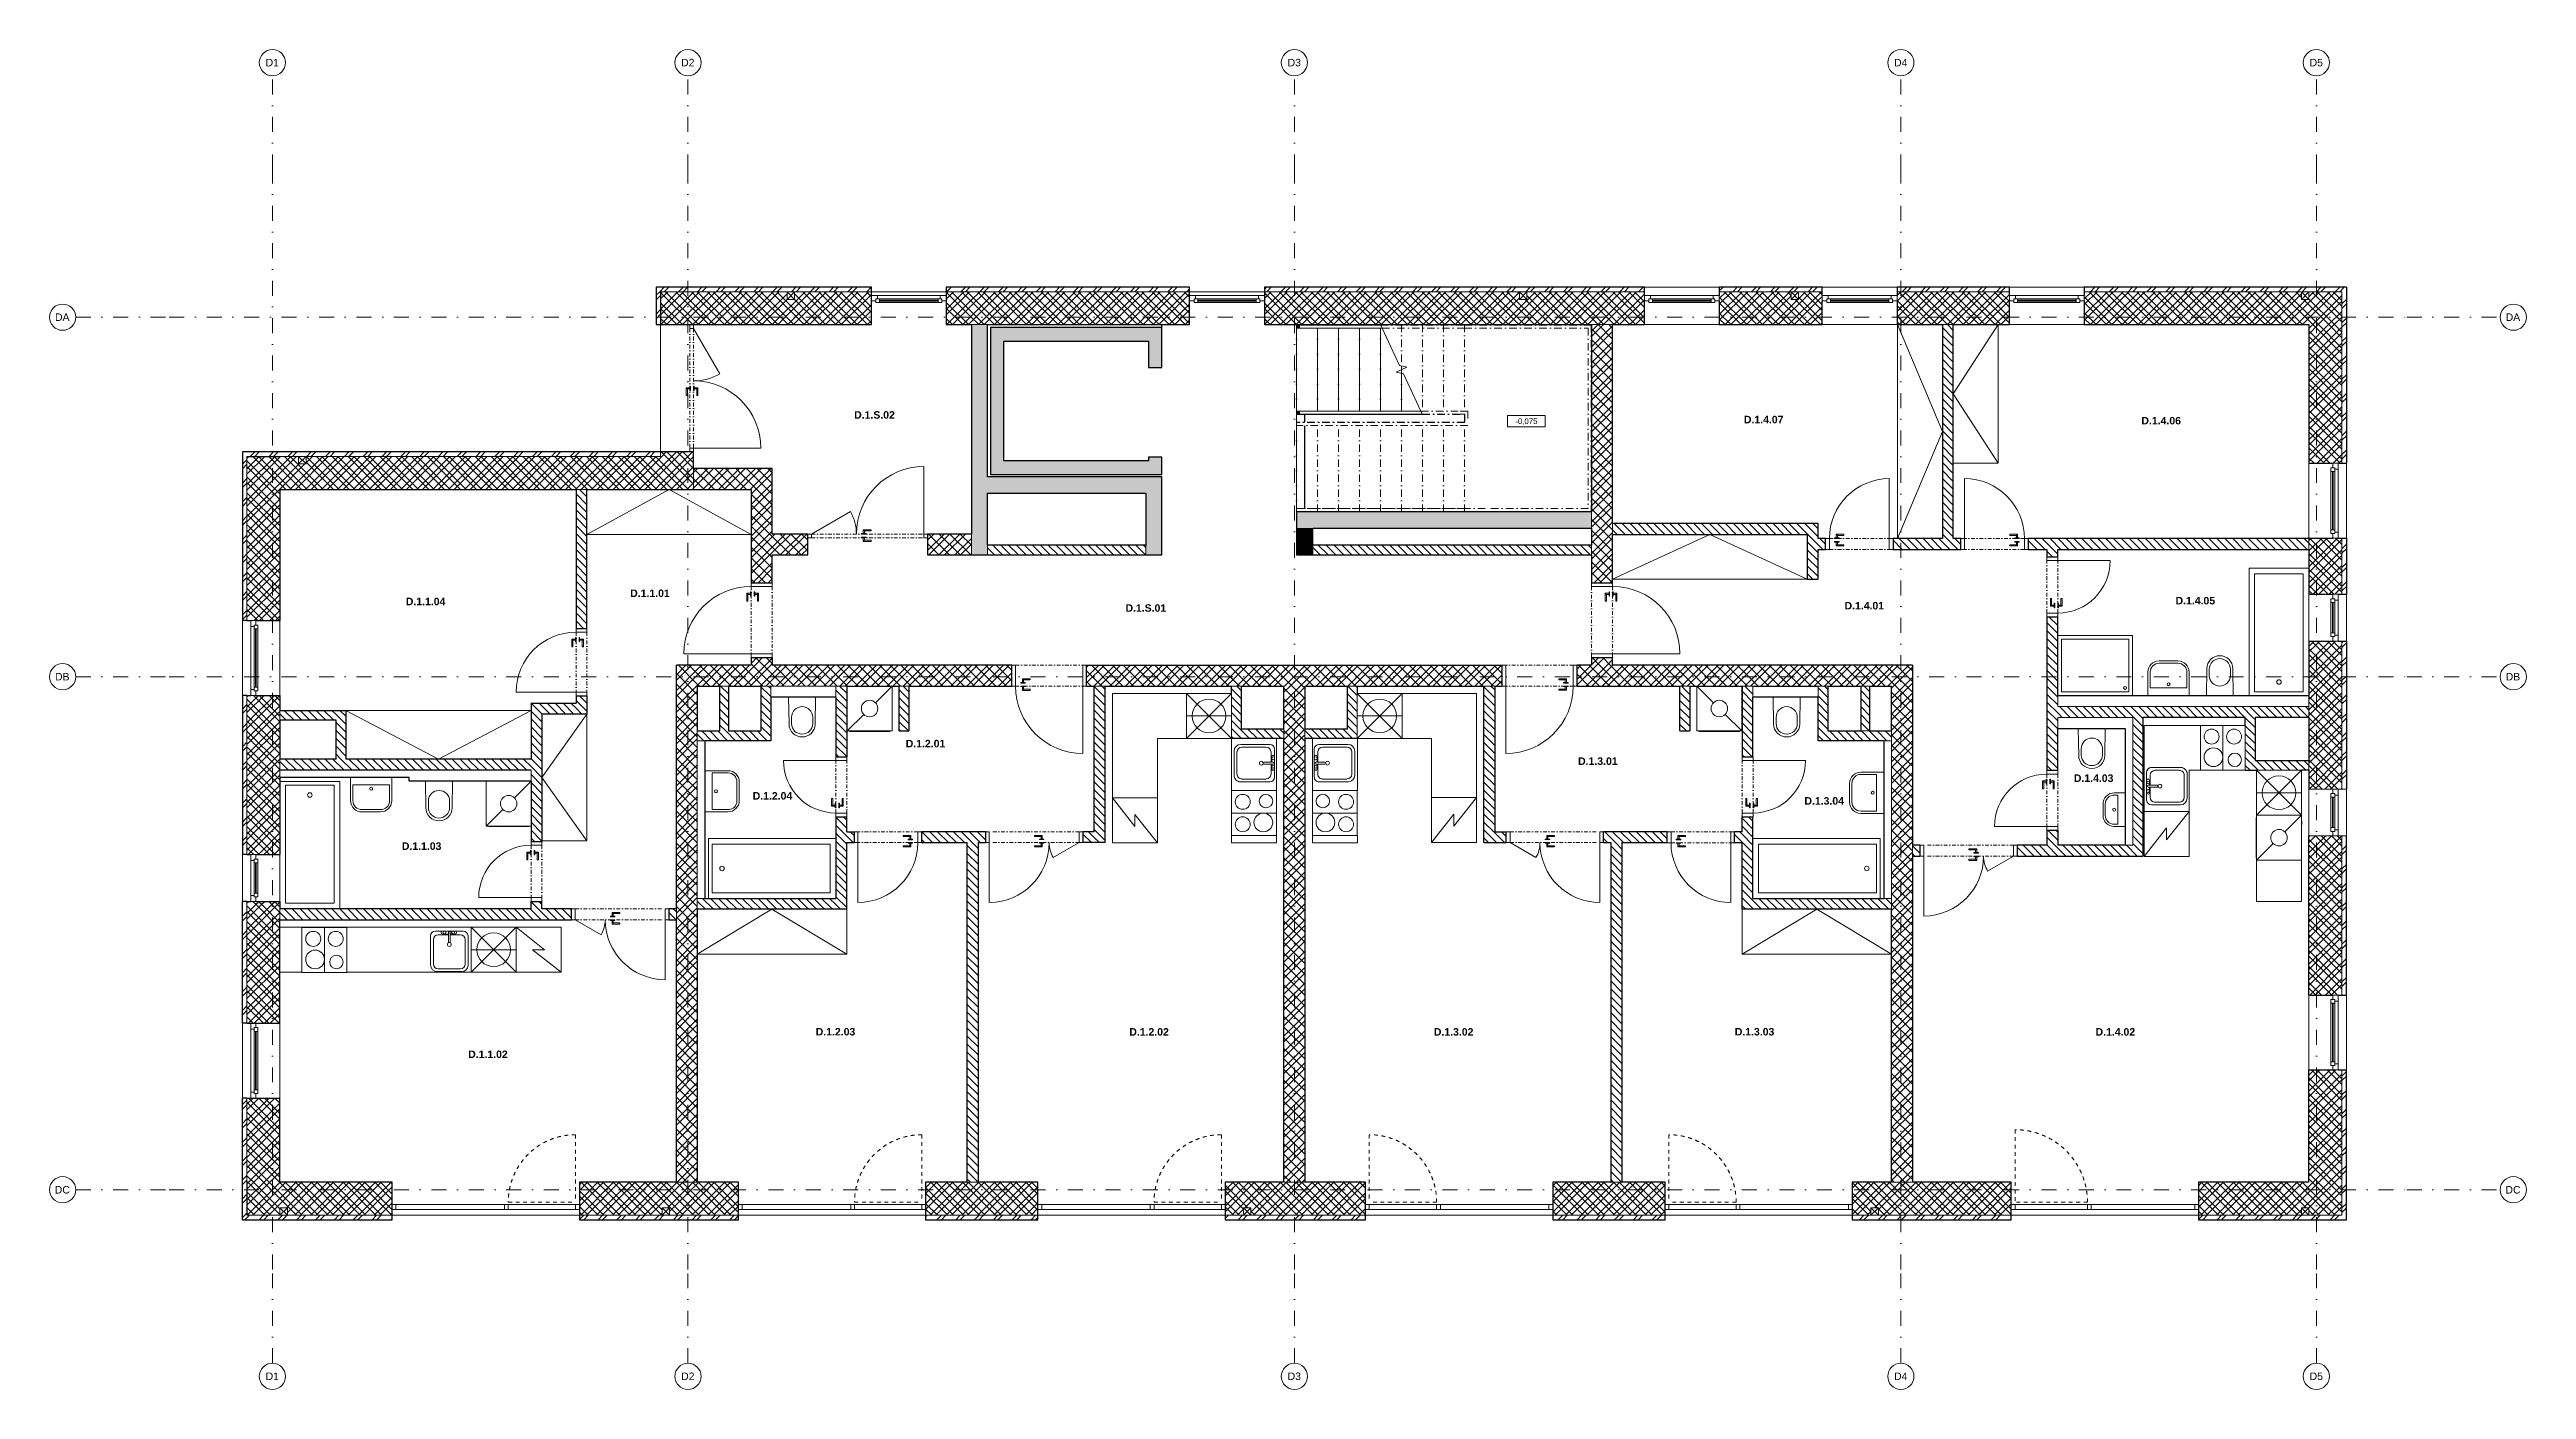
# Model space of a CAD drawing. Header units: millimetres. Extents: x -8379 to 24704, y 54514 to 72403.
import ezdxf

# ---------------------------------------------------------------- set-up
doc = ezdxf.new("R2010")
doc.units = ezdxf.units.MM
for name, pattern in [('HA_Dash_2mm-S1mm', [100, 50, -50]), ('HA_DashDot_10mm-S3mm', [500, 200, -150, 0, -150]), ('HA_DashDot_2_2mm-S0_6mm', [110, 50, -30, 0, -30]), ('HA_DashDot_4mm-S1mm', [200, 100, -50, 0, -50])]:
    doc.linetypes.add(name, pattern=pattern)
doc.layers.get('0').update_dxf_attribs({"color": 252})
for name, color, linetype, lineweight in [('A-AREA-____-IDEN', 252, 'Continuous', 9), ('A-AREA-____-OTLN', 252, 'Continuous', 5), ('A-DOOR-____-MCUT', 252, 'HA_DashDot_2_2mm-S0_6mm', 9), ('A-DOOR-____-OTLN', 252, 'Continuous', 9), ('A-DOOR-FRAM-MCUT', 252, 'Continuous', 9), ('A-FLOR-____-OTLN', 252, 'Continuous', 9), ('A-FLOR-HRAL-MBND', 252, 'HA_DashDot_4mm-S1mm', 5), ('A-FLOR-HRAL-OTLN', 252, 'Continuous', 9), ('A-GENM-____-OTLN', 252, 'Continuous', 9), ('A-GLAZ-____-MCUT', 252, 'Continuous', 5), ('A-GLAZ-____-OTLN', 252, 'Continuous', 5), ('A-GLAZ-CURT-MCUT', 252, 'Continuous', 5), ('A-GLAZ-CURT-OTLN', 252, 'Continuous', 5), ('A-GLAZ-CWMG-MCUT', 252, 'Continuous', 5), ('A-GLAZ-CWMG-OTLN', 252, 'Continuous', 5), ('A-WALL-____-MCUT', 252, 'Continuous', 25), ('A-WALL-____-OTLN', 252, 'Continuous', 9), ('A-WALL-____-PATT', 252, 'Continuous', 25), ('E-ELEC-FIXT-OTLN', 252, 'Continuous', 9), ('G-____-____-DIMS', 252, 'Continuous', 5), ('I-FURN-____-OTLN', 252, 'Continuous', 9), ('I-WALL-____-MCUT', 252, 'Continuous', 25), ('I-WALL-____-OTLN', 252, 'Continuous', 9), ('M-HVAC-DUCT-OTLN', 252, 'Continuous', 9), ('P-SANR-FIXT-OTLN', 252, 'Continuous', 9), ('Q-CASE-____-OTLN', 252, 'Continuous', 9), ('Q-SPCQ-____-OTLN', 252, 'Continuous', 9), ('S-GRID-____-IDEN', 252, 'Continuous', 9), ('S-GRID-____-OTLN', 252, 'Continuous', 5), ('S-STRS-____-MBND', 252, 'HA_DashDot_4mm-S1mm', 9), ('S-STRS-____-OTLN', 252, 'Continuous', 9)]:
    doc.layers.add(name, color=color, linetype=linetype, lineweight=lineweight)
doc.styles.add('Arial', font='arial.ttf', dxfattribs={"height": 100})
doc.styles.add('Arial_1', font='arial.ttf', dxfattribs={"height": 75})
doc.styles.add('Arial_B', font='arialbd.ttf', dxfattribs={"height": 100})
pattern_1 = [(45, (0, 0), (-106.06602, 106.06602), []), (45, (75, 0), (-106.06602, 106.06602), []), (315, (0, 0), (106.06602, 106.06602), []), (315, (75, 0), (106.06602, 106.06602), [])]
pattern_2 = [(45, (0, 0), (-106.06602, 106.06602), []), (45, (75, 0), (-106.06602, 106.06602), []), (315, (0, 0), (70.71068, 70.71068), [])]
pattern_3 = [(135, (0, 0), (-53.03301, -53.03301), [])]
pattern_4 = [(45, (0, 0), (-125.7236, 125.7236), []), (45, (0, 190.5), (-125.7236, 125.7236), [])]

msp = doc.modelspace()

# ---------------------------------------------------------------- texts
at = {"layer": 'A-AREA-____-IDEN', "lineweight": 5, "char_height": 100, "attachment_point": 1, "style": 'Arial_B'}
for s, insert, width in [('D.1.S.02', (2368, 67575), 673.42), ('D.1.4.07', (14252, 67513), 653.38), ('D.1.4.06', (19561, 67498), 653.38), ('D.1.1.01', (-623, 65194), 653.38), ('D.1.1.04', (-3620, 65084), 653.38), ('D.1.S.01', (5992, 64997), 673.42), ('D.1.4.01', (15596, 65028), 653.38), ('D.1.4.05', (20017, 65095), 653.38), ('D.1.2.01', (3057, 63187), 653.38), ('D.1.3.01', (12037, 62952), 653.38), ('D.1.4.03', (18659, 62725), 653.38), ('D.1.2.04', (1013, 62489), 653.38), ('D.1.3.04', (15060, 62422), 653.38), ('D.1.1.03', (-3673, 61818), 653.38), ('D.1.2.03', (1855, 59340), 653.38), ('D.1.2.02', (6043, 59338), 653.38), ('D.1.3.02', (10111, 59338), 653.38), ('D.1.3.03', (14130, 59340), 653.38), ('D.1.4.02', (18949, 59338), 653.38), ('D.1.1.02', (-2787, 59039), 653.38)]:
    msp.add_mtext(s, dxfattribs=dict(at, insert=insert, width=width))
at = {"layer": 'S-GRID-____-IDEN', "lineweight": 5, "char_height": 100, "attachment_point": 1, "style": 'Arial'}
for s, insert, width in [('D1', (-5493, 72279), 220.46), ('D2', (57, 72279), 220.46), ('D3', (8157, 72279), 220.46), ('D4', (16257, 72279), 220.46), ('D5', (21807, 72279), 220.46), ('DA', (-8306, 68880), 240.51), ('DA', (24426, 68880), 240.51), ('DB', (-8306, 64080), 240.51), ('DB', (24426, 64080), 240.51), ('DC', (-8309, 57230), 248.52), ('DC', (24423, 57230), 248.52), ('D1', (-5493, 54740), 220.46), ('D2', (57, 54740), 220.46), ('D3', (8157, 54740), 220.46), ('D4', (16257, 54740), 220.46), ('D5', (21807, 54740), 220.46)]:
    msp.add_mtext(s, dxfattribs=dict(at, insert=insert, width=width))

# ---------------------------------------------------------------- blocks, each defined once
blk = doc.blocks.new('HA_DR_Single_Swing_Solid - In_900x2100-1513784-UDL_1NP-D')
at = {"layer": 'A-DOOR-____-MCUT'}
for p, q in [((-450, 140), (450, 140)), ((-450, -140), (450, -140))]:
    blk.add_line(p, q, dxfattribs=at)
at = {"layer": 'A-DOOR-____-OTLN'}
for p, q in [((-380, -92), (-320, -92)), ((-380, -92), (-380, -100)), ((-320, -100), (-380, -100)), ((-380, -140), (-320, -140)), ((-380, -140), (-380, -148)), ((-320, -148), (-380, -148)), ((-358, -43), (-358, -92)), ((-255, -43), (-358, -43)), ((-358, -148), (-358, -198)), ((-358, -198), (-255, -198)), ((-343, -92), (-343, -58)), ((-343, -58), (-255, -58)), ((-343, -183), (-343, -148)), ((-255, -183), (-343, -183)), ((-320, -100), (-320, -92)), ((-320, -148), (-320, -140)), ((-255, -43), (-255, -58)), ((-255, -183), (-255, -198))]:
    blk.add_line(p, q, dxfattribs=at)
at = {"layer": 'A-DOOR-____-OTLN', "lineweight": 5}
blk.add_line((450, -1040), (450, -140), dxfattribs=at)
blk.add_arc((450, -140), 900, 180, 270, dxfattribs=at)
at = {"layer": 'A-DOOR-____-OTLN'}
for points in [[(-343, -58), (-343, -58), (-343, -57), (-343, -57), (-343, -57), (-344, -56), (-344, -56), (-345, -55), (-345, -55), (-346, -54), (-347, -53), (-347, -53), (-348, -52), (-348, -52), (-349, -51), (-349, -51), (-350, -50), (-350, -50), (-350, -50), (-351, -49), (-351, -49), (-352, -48), (-352, -48), (-353, -47), (-353, -47), (-354, -46), (-354, -46), (-355, -45), (-355, -45), (-356, -44), (-356, -44), (-357, -43), (-357, -43), (-357, -43), (-358, -43), (-358, -43)], [(-358, -198), (-358, -198), (-357, -197), (-357, -197), (-357, -197), (-356, -196), (-356, -196), (-355, -195), (-355, -195), (-354, -194), (-353, -193), (-353, -193), (-352, -192), (-352, -192), (-351, -191), (-351, -191), (-350, -190), (-350, -190), (-350, -190), (-349, -189), (-349, -189), (-348, -188), (-348, -188), (-347, -187), (-347, -187), (-346, -186), (-346, -186), (-345, -185), (-345, -185), (-344, -184), (-344, -184), (-343, -183), (-343, -183), (-343, -183), (-343, -183), (-343, -183)]]:
    blk.add_open_spline(points, degree=3, knots=[0, 0, 0, 0, 0.083333, 0.125, 0.166667, 0.208333, 0.229167, 0.25, 0.291667, 0.333333, 0.354167, 0.375, 0.395833, 0.416667, 0.4375, 0.458333, 0.479167, 0.5, 0.520833, 0.541667, 0.5625, 0.583333, 0.604167, 0.625, 0.645833, 0.666667, 0.6875, 0.708333, 0.75, 0.770833, 0.791667, 0.833333, 0.875, 0.916667, 1, 1, 1, 1], dxfattribs=at)
at = {"layer": 'A-DOOR-FRAM-MCUT'}
for p, q in [((-450, 140), (-500, 140)), ((-500, 140), (-500, -140)), ((-450, -140), (-450, 140)), ((500, 140), (450, 140)), ((450, 140), (450, -140)), ((500, -140), (500, 140)), ((-500, -140), (-450, -140)), ((450, -140), (500, -140))]:
    blk.add_line(p, q, dxfattribs=at)
blk = doc.blocks.new('HA_DR_Double_Swing_Solid - In_1200x2100_800-1517788-UDL_1NP-D')
at = {"layer": 'A-DOOR-____-MCUT'}
for p, q in [((-600, 72), (600, 72)), ((-600, -73), (600, -73))]:
    blk.add_line(p, q, dxfattribs=at)
at = {"layer": 'A-DOOR-____-OTLN', "lineweight": 5}
for p, q in [((600, 872), (600, 72)), ((-254, 272), (-600, 72))]:
    blk.add_line(p, q, dxfattribs=at)
at = {"layer": 'A-DOOR-____-OTLN'}
for p, q in [((-130, 80), (-70, 80)), ((-130, 80), (-130, 72)), ((-70, 72), (-130, 72)), ((-130, 32), (-70, 32)), ((-130, 32), (-130, 24)), ((-70, 24), (-130, 24)), ((-108, 130), (-108, 80)), ((-5, 130), (-108, 130)), ((-108, 24), (-108, -25)), ((-93, 80), (-93, 115)), ((-93, 115), (-5, 115)), ((-93, -10), (-93, 24)), ((-70, 72), (-70, 80)), ((-70, 24), (-70, 32)), ((-5, 130), (-5, 115)), ((-108, -25), (-5, -25)), ((-5, -10), (-93, -10)), ((-5, -10), (-5, -25))]:
    blk.add_line(p, q, dxfattribs=at)
at = {"layer": 'A-DOOR-____-OTLN', "lineweight": 5}
for centre, radius, start, end in [((600, 72), 800, 90, 180), ((-600, 72), 400, 360, 30)]:
    blk.add_arc(centre, radius, start, end, dxfattribs=at)
at = {"layer": 'A-DOOR-____-OTLN'}
for points in [[(-93, 115), (-93, 115), (-93, 115), (-93, 116), (-93, 116), (-94, 116), (-94, 117), (-95, 117), (-95, 118), (-96, 119), (-97, 119), (-97, 120), (-98, 120), (-98, 121), (-99, 121), (-99, 122), (-100, 122), (-100, 123), (-100, 123), (-101, 123), (-101, 124), (-102, 124), (-102, 125), (-103, 125), (-103, 126), (-104, 126), (-104, 127), (-105, 127), (-105, 128), (-106, 128), (-106, 129), (-107, 129), (-107, 129), (-107, 130), (-108, 130), (-108, 130)], [(-108, -25), (-108, -25), (-107, -25), (-107, -24), (-107, -24), (-106, -24), (-106, -23), (-105, -23), (-105, -22), (-104, -21), (-103, -21), (-103, -20), (-102, -20), (-102, -19), (-101, -19), (-101, -18), (-100, -18), (-100, -17), (-100, -17), (-99, -17), (-99, -16), (-98, -16), (-98, -15), (-97, -15), (-97, -14), (-96, -14), (-96, -13), (-95, -13), (-95, -12), (-94, -12), (-94, -11), (-93, -11), (-93, -11), (-93, -10), (-93, -10), (-93, -10)]]:
    blk.add_open_spline(points, degree=3, knots=[0, 0, 0, 0, 0.083333, 0.125, 0.166667, 0.208333, 0.229167, 0.25, 0.291667, 0.333333, 0.354167, 0.375, 0.395833, 0.416667, 0.4375, 0.458333, 0.479167, 0.5, 0.520833, 0.541667, 0.5625, 0.583333, 0.604167, 0.625, 0.645833, 0.666667, 0.6875, 0.708333, 0.75, 0.770833, 0.791667, 0.833333, 0.875, 0.916667, 1, 1, 1, 1], dxfattribs=at)
at = {"layer": 'A-DOOR-FRAM-MCUT'}
for p, q in [((-650, -73), (-650, 72)), ((-650, 72), (-600, 72)), ((-600, 72), (-600, -73)), ((600, 72), (650, 72)), ((600, -73), (600, 72)), ((650, 72), (650, -73)), ((-600, -73), (-650, -73)), ((650, -73), (600, -73))]:
    blk.add_line(p, q, dxfattribs=at)
blk = doc.blocks.new('HA_DR_Single_Swing_Solid - In_800x2100-1517353-UDL_1NP-D')
at = {"layer": 'A-DOOR-____-MCUT'}
for p, q in [((-400, 72), (400, 72)), ((-400, -72), (400, -72))]:
    blk.add_line(p, q, dxfattribs=at)
at = {"layer": 'A-DOOR-____-OTLN', "lineweight": 5}
blk.add_line((400, 873), (400, 72), dxfattribs=at)
at = {"layer": 'A-DOOR-____-OTLN'}
for p, q in [((-330, 80), (-270, 80)), ((-330, 80), (-330, 72)), ((-270, 72), (-330, 72)), ((-330, 33), (-270, 33)), ((-330, 33), (-330, 24)), ((-270, 24), (-330, 24)), ((-308, 130), (-308, 80)), ((-205, 130), (-308, 130)), ((-308, 24), (-308, -25)), ((-293, 80), (-293, 115)), ((-293, 115), (-205, 115)), ((-293, -10), (-293, 24)), ((-270, 72), (-270, 80)), ((-270, 24), (-270, 33)), ((-205, 130), (-205, 115)), ((-308, -25), (-205, -25)), ((-205, -10), (-293, -10)), ((-205, -10), (-205, -25))]:
    blk.add_line(p, q, dxfattribs=at)
at = {"layer": 'A-DOOR-____-OTLN', "lineweight": 5}
blk.add_arc((400, 72), 800, 90, 180, dxfattribs=at)
at = {"layer": 'A-DOOR-____-OTLN'}
for points in [[(-293, 115), (-293, 115), (-293, 115), (-293, 116), (-293, 116), (-294, 116), (-294, 117), (-295, 117), (-295, 118), (-296, 119), (-297, 119), (-297, 120), (-298, 120), (-298, 121), (-299, 121), (-299, 122), (-300, 122), (-300, 123), (-300, 123), (-301, 123), (-301, 124), (-302, 124), (-302, 125), (-303, 125), (-303, 126), (-304, 126), (-304, 127), (-305, 127), (-305, 128), (-306, 128), (-306, 129), (-307, 129), (-307, 129), (-307, 130), (-308, 130), (-308, 130)], [(-308, -25), (-308, -25), (-307, -25), (-307, -24), (-307, -24), (-306, -24), (-306, -23), (-305, -23), (-305, -22), (-304, -21), (-303, -21), (-303, -20), (-302, -20), (-302, -19), (-301, -19), (-301, -18), (-300, -18), (-300, -17), (-300, -17), (-299, -17), (-299, -16), (-298, -16), (-298, -15), (-297, -15), (-297, -14), (-296, -14), (-296, -13), (-295, -13), (-295, -12), (-294, -12), (-294, -11), (-293, -11), (-293, -11), (-293, -10), (-293, -10), (-293, -10)]]:
    blk.add_open_spline(points, degree=3, knots=[0, 0, 0, 0, 0.083333, 0.125, 0.166667, 0.208333, 0.229167, 0.25, 0.291667, 0.333333, 0.354167, 0.375, 0.395833, 0.416667, 0.4375, 0.458333, 0.479167, 0.5, 0.520833, 0.541667, 0.5625, 0.583333, 0.604167, 0.625, 0.645833, 0.666667, 0.6875, 0.708333, 0.75, 0.770833, 0.791667, 0.833333, 0.875, 0.916667, 1, 1, 1, 1], dxfattribs=at)
at = {"layer": 'A-DOOR-FRAM-MCUT'}
for p, q in [((-450, -72), (-450, 72)), ((-450, 72), (-400, 72)), ((-400, 72), (-400, -72)), ((400, 72), (450, 72)), ((400, -72), (400, 72)), ((450, 72), (450, -72)), ((-400, -72), (-450, -72)), ((450, -72), (400, -72))]:
    blk.add_line(p, q, dxfattribs=at)
blk = doc.blocks.new('HA_DR_Single_Swing_Solid - In_700x2100-1517264-UDL_1NP-D')
at = {"layer": 'A-DOOR-____-MCUT'}
for p, q in [((-350, 72), (350, 72)), ((-350, -72), (350, -72))]:
    blk.add_line(p, q, dxfattribs=at)
at = {"layer": 'A-DOOR-____-OTLN', "lineweight": 5}
blk.add_line((350, 773), (350, 72), dxfattribs=at)
at = {"layer": 'A-DOOR-____-OTLN'}
for p, q in [((-280, 81), (-220, 81)), ((-280, 81), (-280, 72)), ((-220, 72), (-280, 72)), ((-280, 33), (-220, 33)), ((-280, 33), (-280, 25)), ((-220, 25), (-280, 25)), ((-258, 130), (-258, 81)), ((-155, 130), (-258, 130)), ((-258, 25), (-258, -25)), ((-243, 81), (-243, 115)), ((-243, 115), (-155, 115)), ((-243, -10), (-243, 25)), ((-220, 72), (-220, 81)), ((-220, 25), (-220, 33)), ((-155, 130), (-155, 115)), ((-258, -25), (-155, -25)), ((-155, -10), (-243, -10)), ((-155, -10), (-155, -25))]:
    blk.add_line(p, q, dxfattribs=at)
at = {"layer": 'A-DOOR-____-OTLN', "lineweight": 5}
blk.add_arc((350, 72), 700, 90, 180, dxfattribs=at)
at = {"layer": 'A-DOOR-____-OTLN'}
for points in [[(-243, 115), (-243, 115), (-243, 115), (-243, 116), (-243, 116), (-244, 116), (-244, 117), (-245, 117), (-245, 118), (-246, 119), (-247, 119), (-247, 120), (-248, 120), (-248, 121), (-249, 121), (-249, 122), (-250, 122), (-250, 123), (-250, 123), (-251, 123), (-251, 124), (-252, 124), (-252, 125), (-253, 125), (-253, 126), (-254, 126), (-254, 127), (-255, 127), (-255, 128), (-256, 128), (-256, 129), (-257, 129), (-257, 129), (-257, 130), (-258, 130), (-258, 130)], [(-258, -25), (-258, -25), (-257, -25), (-257, -24), (-257, -24), (-256, -24), (-256, -23), (-255, -23), (-255, -22), (-254, -21), (-253, -21), (-253, -20), (-252, -20), (-252, -19), (-251, -19), (-251, -18), (-250, -18), (-250, -17), (-250, -17), (-249, -17), (-249, -16), (-248, -16), (-248, -15), (-247, -15), (-247, -14), (-246, -14), (-246, -13), (-245, -13), (-245, -12), (-244, -12), (-244, -11), (-243, -11), (-243, -11), (-243, -10), (-243, -10), (-243, -10)]]:
    blk.add_open_spline(points, degree=3, knots=[0, 0, 0, 0, 0.083333, 0.125, 0.166667, 0.208333, 0.229167, 0.25, 0.291667, 0.333333, 0.354167, 0.375, 0.395833, 0.416667, 0.4375, 0.458333, 0.479167, 0.5, 0.520833, 0.541667, 0.5625, 0.583333, 0.604167, 0.625, 0.645833, 0.666667, 0.6875, 0.708333, 0.75, 0.770833, 0.791667, 0.833333, 0.875, 0.916667, 1, 1, 1, 1], dxfattribs=at)
at = {"layer": 'A-DOOR-FRAM-MCUT'}
for p, q in [((-400, -72), (-400, 72)), ((-400, 72), (-350, 72)), ((-350, 72), (-350, -72)), ((350, 72), (400, 72)), ((350, -72), (350, 72)), ((400, 72), (400, -72)), ((-350, -72), (-400, -72)), ((400, -72), (350, -72))]:
    blk.add_line(p, q, dxfattribs=at)
blk = doc.blocks.new('HA_DR_Single_Swing_Solid - In_900x2100-1513856-UDL_1NP-D')
at = {"layer": 'A-DOOR-____-MCUT'}
for p, q in [((-450, 140), (450, 140)), ((-450, -140), (450, -140))]:
    blk.add_line(p, q, dxfattribs=at)
at = {"layer": 'A-DOOR-____-OTLN', "lineweight": 5}
blk.add_line((450, 1040), (450, 140), dxfattribs=at)
at = {"layer": 'A-DOOR-____-OTLN'}
for p, q in [((-380, 148), (-320, 148)), ((-380, 148), (-380, 140)), ((-320, 140), (-380, 140)), ((-380, 100), (-320, 100)), ((-380, 100), (-380, 92)), ((-320, 92), (-380, 92)), ((-358, 197), (-358, 148)), ((-255, 197), (-358, 197)), ((-358, 92), (-358, 42)), ((-358, 42), (-255, 42)), ((-343, 148), (-343, 182)), ((-343, 182), (-255, 182)), ((-343, 57), (-343, 92)), ((-255, 57), (-343, 57)), ((-320, 140), (-320, 148)), ((-320, 92), (-320, 100)), ((-255, 197), (-255, 182)), ((-255, 57), (-255, 42))]:
    blk.add_line(p, q, dxfattribs=at)
at = {"layer": 'A-DOOR-____-OTLN', "lineweight": 5}
blk.add_arc((450, 140), 900, 90, 180, dxfattribs=at)
at = {"layer": 'A-DOOR-____-OTLN'}
for points in [[(-343, 182), (-343, 182), (-343, 183), (-343, 183), (-343, 183), (-344, 184), (-344, 184), (-345, 185), (-345, 185), (-346, 186), (-347, 187), (-347, 187), (-348, 188), (-348, 188), (-349, 189), (-349, 189), (-350, 190), (-350, 190), (-350, 190), (-351, 191), (-351, 191), (-352, 192), (-352, 192), (-353, 193), (-353, 193), (-354, 194), (-354, 194), (-355, 195), (-355, 195), (-356, 196), (-356, 196), (-357, 197), (-357, 197), (-357, 197), (-358, 197), (-358, 197)], [(-358, 42), (-358, 42), (-357, 43), (-357, 43), (-357, 43), (-356, 44), (-356, 44), (-355, 45), (-355, 45), (-354, 46), (-353, 47), (-353, 47), (-352, 48), (-352, 48), (-351, 49), (-351, 49), (-350, 50), (-350, 50), (-350, 50), (-349, 51), (-349, 51), (-348, 52), (-348, 52), (-347, 53), (-347, 53), (-346, 54), (-346, 54), (-345, 55), (-345, 55), (-344, 56), (-344, 56), (-343, 57), (-343, 57), (-343, 57), (-343, 57), (-343, 57)]]:
    blk.add_open_spline(points, degree=3, knots=[0, 0, 0, 0, 0.083333, 0.125, 0.166667, 0.208333, 0.229167, 0.25, 0.291667, 0.333333, 0.354167, 0.375, 0.395833, 0.416667, 0.4375, 0.458333, 0.479167, 0.5, 0.520833, 0.541667, 0.5625, 0.583333, 0.604167, 0.625, 0.645833, 0.666667, 0.6875, 0.708333, 0.75, 0.770833, 0.791667, 0.833333, 0.875, 0.916667, 1, 1, 1, 1], dxfattribs=at)
at = {"layer": 'A-DOOR-FRAM-MCUT'}
for p, q in [((-500, -140), (-500, 140)), ((-500, 140), (-450, 140)), ((-450, 140), (-450, -140)), ((450, 140), (500, 140)), ((450, -140), (450, 140)), ((500, 140), (500, -140)), ((-450, -140), (-500, -140)), ((500, -140), (450, -140))]:
    blk.add_line(p, q, dxfattribs=at)
blk = doc.blocks.new('HA_DR_Double_Swing_Solid - In_1200x2100_800-1517207-UDL_1NP-D')
at = {"layer": 'A-DOOR-____-MCUT'}
for p, q in [((-600, 73), (600, 73)), ((-600, -72), (600, -72))]:
    blk.add_line(p, q, dxfattribs=at)
at = {"layer": 'A-DOOR-____-OTLN'}
for p, q in [((-108, 25), (-108, -24)), ((-5, 25), (-108, 25)), ((-93, -24), (-93, 10)), ((-93, 10), (-5, 10)), ((-5, 25), (-5, 10)), ((-130, -24), (-70, -24)), ((-130, -24), (-130, -32)), ((-70, -32), (-130, -32)), ((-130, -72), (-70, -72)), ((-130, -72), (-130, -80)), ((-70, -80), (-130, -80)), ((-108, -80), (-108, -130)), ((-108, -130), (-5, -130)), ((-93, -115), (-93, -80)), ((-5, -115), (-93, -115)), ((-70, -32), (-70, -24)), ((-70, -80), (-70, -72)), ((-5, -115), (-5, -130))]:
    blk.add_line(p, q, dxfattribs=at)
at = {"layer": 'A-DOOR-____-OTLN', "lineweight": 5}
for p, q in [((-254, -272), (-600, -72)), ((600, -872), (600, -72))]:
    blk.add_line(p, q, dxfattribs=at)
for centre, radius, start, end in [((-600, -72), 400, 330, 0), ((600, -72), 800, 180, 270)]:
    blk.add_arc(centre, radius, start, end, dxfattribs=at)
at = {"layer": 'A-DOOR-____-OTLN'}
for points in [[(-93, 10), (-93, 10), (-93, 10), (-93, 11), (-93, 11), (-94, 11), (-94, 12), (-95, 12), (-95, 13), (-96, 14), (-97, 14), (-97, 15), (-98, 15), (-98, 16), (-99, 16), (-99, 17), (-100, 17), (-100, 18), (-100, 18), (-101, 18), (-101, 19), (-102, 19), (-102, 20), (-103, 20), (-103, 21), (-104, 21), (-104, 22), (-105, 22), (-105, 23), (-106, 23), (-106, 24), (-107, 24), (-107, 24), (-107, 25), (-108, 25), (-108, 25)], [(-108, -130), (-108, -130), (-107, -130), (-107, -129), (-107, -129), (-106, -129), (-106, -128), (-105, -128), (-105, -127), (-104, -126), (-103, -126), (-103, -125), (-102, -125), (-102, -124), (-101, -124), (-101, -123), (-100, -123), (-100, -122), (-100, -122), (-99, -122), (-99, -121), (-98, -121), (-98, -120), (-97, -120), (-97, -119), (-96, -119), (-96, -118), (-95, -118), (-95, -117), (-94, -117), (-94, -116), (-93, -116), (-93, -116), (-93, -115), (-93, -115), (-93, -115)]]:
    blk.add_open_spline(points, degree=3, knots=[0, 0, 0, 0, 0.083333, 0.125, 0.166667, 0.208333, 0.229167, 0.25, 0.291667, 0.333333, 0.354167, 0.375, 0.395833, 0.416667, 0.4375, 0.458333, 0.479167, 0.5, 0.520833, 0.541667, 0.5625, 0.583333, 0.604167, 0.625, 0.645833, 0.666667, 0.6875, 0.708333, 0.75, 0.770833, 0.791667, 0.833333, 0.875, 0.916667, 1, 1, 1, 1], dxfattribs=at)
at = {"layer": 'A-DOOR-FRAM-MCUT'}
for p, q in [((-600, 73), (-650, 73)), ((-650, 73), (-650, -72)), ((-600, -72), (-600, 73)), ((650, 73), (600, 73)), ((600, 73), (600, -72)), ((650, -72), (650, 73)), ((-650, -72), (-600, -72)), ((600, -72), (650, -72))]:
    blk.add_line(p, q, dxfattribs=at)
blk = doc.blocks.new('HA_DR_Single_Swing_Solid - In_800x2100-1516474-UDL_1NP-D')
at = {"layer": 'A-DOOR-____-MCUT'}
for p, q in [((-400, 72), (400, 72)), ((-400, -73), (400, -73))]:
    blk.add_line(p, q, dxfattribs=at)
at = {"layer": 'A-DOOR-____-OTLN'}
for p, q in [((-308, 25), (-308, -25)), ((-205, 25), (-308, 25)), ((-293, -25), (-293, 10)), ((-293, 10), (-205, 10)), ((-205, 25), (-205, 10)), ((-330, -25), (-270, -25)), ((-330, -25), (-330, -33)), ((-270, -33), (-330, -33)), ((-330, -73), (-270, -73)), ((-330, -73), (-330, -81)), ((-270, -81), (-330, -81)), ((-308, -81), (-308, -130)), ((-308, -130), (-205, -130)), ((-293, -115), (-293, -81)), ((-205, -115), (-293, -115)), ((-270, -33), (-270, -25)), ((-270, -81), (-270, -73)), ((-205, -115), (-205, -130))]:
    blk.add_line(p, q, dxfattribs=at)
at = {"layer": 'A-DOOR-____-OTLN', "lineweight": 5}
blk.add_line((400, -873), (400, -73), dxfattribs=at)
blk.add_arc((400, -73), 800, 180, 270, dxfattribs=at)
at = {"layer": 'A-DOOR-____-OTLN'}
for points in [[(-293, 10), (-293, 10), (-293, 10), (-293, 11), (-293, 11), (-294, 11), (-294, 12), (-295, 12), (-295, 13), (-296, 14), (-297, 14), (-297, 15), (-298, 15), (-298, 16), (-299, 16), (-299, 17), (-300, 17), (-300, 18), (-300, 18), (-301, 18), (-301, 19), (-302, 19), (-302, 20), (-303, 20), (-303, 21), (-304, 21), (-304, 22), (-305, 22), (-305, 23), (-306, 23), (-306, 24), (-307, 24), (-307, 24), (-307, 25), (-308, 25), (-308, 25)], [(-308, -130), (-308, -130), (-307, -130), (-307, -129), (-307, -129), (-306, -129), (-306, -128), (-305, -128), (-305, -127), (-304, -126), (-303, -126), (-303, -125), (-302, -125), (-302, -124), (-301, -124), (-301, -123), (-300, -123), (-300, -122), (-300, -122), (-299, -122), (-299, -121), (-298, -121), (-298, -120), (-297, -120), (-297, -119), (-296, -119), (-296, -118), (-295, -118), (-295, -117), (-294, -117), (-294, -116), (-293, -116), (-293, -116), (-293, -115), (-293, -115), (-293, -115)]]:
    blk.add_open_spline(points, degree=3, knots=[0, 0, 0, 0, 0.083333, 0.125, 0.166667, 0.208333, 0.229167, 0.25, 0.291667, 0.333333, 0.354167, 0.375, 0.395833, 0.416667, 0.4375, 0.458333, 0.479167, 0.5, 0.520833, 0.541667, 0.5625, 0.583333, 0.604167, 0.625, 0.645833, 0.666667, 0.6875, 0.708333, 0.75, 0.770833, 0.791667, 0.833333, 0.875, 0.916667, 1, 1, 1, 1], dxfattribs=at)
at = {"layer": 'A-DOOR-FRAM-MCUT'}
for p, q in [((-400, 72), (-450, 72)), ((-450, 72), (-450, -73)), ((-400, -73), (-400, 72)), ((450, 72), (400, 72)), ((400, 72), (400, -73)), ((450, -73), (450, 72)), ((-450, -73), (-400, -73)), ((400, -73), (450, -73))]:
    blk.add_line(p, q, dxfattribs=at)
blk = doc.blocks.new('HA_DR_Single_Swing_Solid - In_700x2100-1516377-UDL_1NP-D')
at = {"layer": 'A-DOOR-____-MCUT'}
for p, q in [((-350, 72), (350, 72)), ((-350, -73), (350, -73))]:
    blk.add_line(p, q, dxfattribs=at)
at = {"layer": 'A-DOOR-____-OTLN'}
for p, q in [((-258, 25), (-258, -25)), ((-155, 25), (-258, 25)), ((-243, -25), (-243, 10)), ((-243, 10), (-155, 10)), ((-155, 25), (-155, 10)), ((-280, -25), (-220, -25)), ((-280, -25), (-280, -33)), ((-220, -33), (-280, -33)), ((-280, -73), (-220, -73)), ((-280, -73), (-280, -81)), ((-220, -81), (-280, -81)), ((-258, -81), (-258, -130)), ((-258, -130), (-155, -130)), ((-243, -115), (-243, -81)), ((-155, -115), (-243, -115)), ((-220, -33), (-220, -25)), ((-220, -81), (-220, -73)), ((-155, -115), (-155, -130))]:
    blk.add_line(p, q, dxfattribs=at)
at = {"layer": 'A-DOOR-____-OTLN', "lineweight": 5}
blk.add_line((350, -773), (350, -73), dxfattribs=at)
blk.add_arc((350, -73), 700, 180, 270, dxfattribs=at)
at = {"layer": 'A-DOOR-____-OTLN'}
for points in [[(-243, 10), (-243, 10), (-243, 10), (-243, 11), (-243, 11), (-244, 11), (-244, 12), (-245, 12), (-245, 13), (-246, 14), (-247, 14), (-247, 15), (-248, 15), (-248, 16), (-249, 16), (-249, 17), (-250, 17), (-250, 18), (-250, 18), (-251, 18), (-251, 19), (-252, 19), (-252, 20), (-253, 20), (-253, 21), (-254, 21), (-254, 22), (-255, 22), (-255, 23), (-256, 23), (-256, 24), (-257, 24), (-257, 24), (-257, 25), (-258, 25), (-258, 25)], [(-258, -130), (-258, -130), (-257, -130), (-257, -129), (-257, -129), (-256, -129), (-256, -128), (-255, -128), (-255, -127), (-254, -126), (-253, -126), (-253, -125), (-252, -125), (-252, -124), (-251, -124), (-251, -123), (-250, -123), (-250, -122), (-250, -122), (-249, -122), (-249, -121), (-248, -121), (-248, -120), (-247, -120), (-247, -119), (-246, -119), (-246, -118), (-245, -118), (-245, -117), (-244, -117), (-244, -116), (-243, -116), (-243, -116), (-243, -115), (-243, -115), (-243, -115)]]:
    blk.add_open_spline(points, degree=3, knots=[0, 0, 0, 0, 0.083333, 0.125, 0.166667, 0.208333, 0.229167, 0.25, 0.291667, 0.333333, 0.354167, 0.375, 0.395833, 0.416667, 0.4375, 0.458333, 0.479167, 0.5, 0.520833, 0.541667, 0.5625, 0.583333, 0.604167, 0.625, 0.645833, 0.666667, 0.6875, 0.708333, 0.75, 0.770833, 0.791667, 0.833333, 0.875, 0.916667, 1, 1, 1, 1], dxfattribs=at)
at = {"layer": 'A-DOOR-FRAM-MCUT'}
for p, q in [((-350, 72), (-400, 72)), ((-400, 72), (-400, -73)), ((-350, -73), (-350, 72)), ((400, 72), (350, 72)), ((350, 72), (350, -73)), ((400, -73), (400, 72)), ((-400, -73), (-350, -73)), ((350, -73), (400, -73))]:
    blk.add_line(p, q, dxfattribs=at)
blk = doc.blocks.new('HA_WD_SinglePanel - 1000x2100-1388051-UDL_1NP-D')
at = {"layer": 'A-GLAZ-____-MCUT'}
for p, q in [((-420, 170), (-500, 170)), ((-500, 100), (-440, 100)), ((-440, 75), (-440, 125)), ((-440, 125), (-390, 125)), ((-390, 75), (-440, 75)), ((-420, 125), (-420, 170)), ((-390, 125), (-390, 75)), ((390, 105), (-390, 105)), ((390, 95), (-390, 95)), ((390, 75), (390, 125)), ((390, 125), (440, 125)), ((440, 75), (390, 75)), ((500, 170), (420, 170)), ((420, 170), (420, 125)), ((440, 125), (440, 75)), ((440, 100), (500, 100))]:
    blk.add_line(p, q, dxfattribs=at)
at = {"layer": 'A-GLAZ-____-OTLN'}
for p, q in [((440, 125), (-440, 125)), ((-440, 75), (-440, 125)), ((-440, 75), (440, 75)), ((420, 170), (-420, 170)), ((390, 125), (-390, 125)), ((390, 75), (-390, 75)), ((440, 125), (440, 75))]:
    blk.add_line(p, q, dxfattribs=at)
blk = doc.blocks.new('HA_WD_SinglePanel - 1000x1500-1388170-UDL_1NP-D')
at = {"layer": 'A-GLAZ-____-MCUT'}
for p, q in [((-500, 170), (-500, 100)), ((-420, 170), (-500, 170)), ((-500, 100), (-440, 100)), ((-440, 75), (-440, 125)), ((-440, 125), (-390, 125)), ((-390, 75), (-440, 75)), ((-420, 125), (-420, 170)), ((-390, 125), (-390, 75)), ((390, 105), (-390, 105)), ((390, 95), (-390, 95)), ((390, 75), (390, 125)), ((390, 125), (440, 125)), ((440, 75), (390, 75)), ((500, 170), (420, 170)), ((420, 170), (420, 125)), ((440, 125), (440, 75)), ((440, 100), (500, 100)), ((500, 100), (500, 170))]:
    blk.add_line(p, q, dxfattribs=at)
at = {"layer": 'A-GLAZ-____-OTLN'}
for p, q in [((440, 125), (-440, 125)), ((-440, 75), (-440, 125)), ((-440, 75), (440, 75)), ((420, 170), (-420, 170)), ((390, 125), (-390, 125)), ((390, 75), (-390, 75)), ((440, 125), (440, 75))]:
    blk.add_line(p, q, dxfattribs=at)
blk = doc.blocks.new('HA_WD_SinglePanel - 625x1000-1388367-UDL_1NP-D')
at = {"layer": 'A-GLAZ-____-MCUT'}
for p, q in [((-313, 170), (-313, 100)), ((-233, 170), (-313, 170)), ((-313, 100), (-253, 100)), ((-253, 75), (-253, 125)), ((-253, 125), (-203, 125)), ((-203, 75), (-253, 75)), ((-233, 125), (-233, 170)), ((-203, 125), (-203, 75)), ((202, 105), (-203, 105)), ((202, 95), (-203, 95)), ((202, 75), (202, 125)), ((202, 125), (252, 125)), ((252, 75), (202, 75)), ((312, 170), (232, 170)), ((232, 170), (232, 125)), ((252, 125), (252, 75)), ((252, 100), (312, 100)), ((312, 100), (312, 170))]:
    blk.add_line(p, q, dxfattribs=at)
at = {"layer": 'A-GLAZ-____-OTLN'}
for p, q in [((252, 125), (-253, 125)), ((-253, 75), (-253, 125)), ((-253, 75), (252, 75)), ((232, 170), (-233, 170)), ((202, 125), (-203, 125)), ((202, 75), (-203, 75)), ((252, 125), (252, 75))]:
    blk.add_line(p, q, dxfattribs=at)
blk = doc.blocks.new('HA_WD_SinglePanel - 1000x2400-1388438-UDL_1NP-D')
at = {"layer": 'A-GLAZ-____-MCUT'}
for p, q in [((-420, 170), (-500, 170)), ((-500, 100), (-440, 100)), ((-440, 75), (-440, 125)), ((-440, 125), (-390, 125)), ((-390, 75), (-440, 75)), ((-420, 125), (-420, 170)), ((-390, 125), (-390, 75)), ((390, 105), (-390, 105)), ((390, 95), (-390, 95)), ((390, 75), (390, 125)), ((390, 125), (440, 125)), ((440, 75), (390, 75)), ((500, 170), (420, 170)), ((420, 170), (420, 125)), ((440, 125), (440, 75)), ((440, 100), (500, 100))]:
    blk.add_line(p, q, dxfattribs=at)
at = {"layer": 'A-GLAZ-____-OTLN'}
for p, q in [((440, 125), (-440, 125)), ((-440, 75), (-440, 125)), ((-440, 75), (440, 75)), ((420, 170), (-420, 170)), ((390, 125), (-390, 125)), ((390, 75), (-390, 75)), ((440, 125), (440, 75))]:
    blk.add_line(p, q, dxfattribs=at)
blk = doc.blocks.new('HA_WD_SinglePanel - 1000x1500-1388803-UDL_1NP-D')
at = {"layer": 'A-GLAZ-____-MCUT'}
for p, q in [((-500, -100), (-440, -100)), ((-500, -170), (-500, -100)), ((-420, -170), (-500, -170)), ((-440, -75), (-440, -125)), ((-390, -75), (-440, -75)), ((-440, -125), (-390, -125)), ((-420, -125), (-420, -170)), ((-390, -125), (-390, -75)), ((390, -95), (-390, -95)), ((390, -105), (-390, -105)), ((390, -75), (390, -125)), ((440, -75), (390, -75)), ((390, -125), (440, -125)), ((420, -170), (420, -125)), ((500, -170), (420, -170)), ((440, -125), (440, -75)), ((440, -100), (500, -100)), ((500, -100), (500, -170))]:
    blk.add_line(p, q, dxfattribs=at)
at = {"layer": 'A-GLAZ-____-OTLN'}
for p, q in [((-440, -125), (-440, -75)), ((440, -75), (-440, -75)), ((-440, -125), (440, -125)), ((420, -170), (-420, -170)), ((390, -75), (-390, -75)), ((390, -125), (-390, -125)), ((440, -75), (440, -125))]:
    blk.add_line(p, q, dxfattribs=at)
blk = doc.blocks.new('Railing - 40 x12 mm-1449023-UDL_1NP-D')
at = {"layer": 'A-FLOR-HRAL-OTLN'}
blk.add_hatch(color=256, dxfattribs=at).paths.add_polyline_path([(20, 6), (20, 3), (-20, 3), (-20, 6)])
for p, q in [((-20, 3), (-20, 6)), ((-20, 6), (20, 6)), ((20, 6), (20, 3))]:
    blk.add_line(p, q, dxfattribs=at)
blk = doc.blocks.new('Railing - Railing-1395420-UDL_1NP-D')
at = {"layer": 'A-FLOR-HRAL-MBND'}
for p, q in [((9401, 68725), (10518, 68725)), ((9420, 68685), (10518, 68685)), ((10518, 68725), (12213, 68725)), ((10518, 68685), (12173, 68685)), ((12173, 68685), (12173, 66275)), ((12213, 68725), (12213, 66235)), ((8278, 66235), (8278, 66275)), ((10518, 66275), (8278, 66275)), ((10518, 66235), (8278, 66235)), ((10798, 66275), (10518, 66275)), ((10798, 66235), (10518, 66235)), ((12173, 66275), (10798, 66275)), ((12213, 66235), (10798, 66235))]:
    blk.add_line(p, q, dxfattribs=at)
at = {"extrusion": (0, 0, -1), "zscale": -1, "rotation": 269.9999999999998}
blk.add_blockref('Railing - 40 x12 mm-1449023-UDL_1NP-D', (-8282, 68705), dxfattribs=at)
blk = doc.blocks.new('Top Rail Type - Top Rail_Internal_-1395432-UDL_1NP-D')
at = {"layer": 'A-FLOR-HRAL-OTLN'}
blk.add_hatch(color=256, dxfattribs=at).paths.add_polyline_path([(8278, 67535), (8318, 67535), (8318, 67575), (8278, 67575)])
for p, q in [((8278, 67535), (8278, 67575)), ((8278, 67575), (8318, 67575)), ((8318, 67535), (8278, 67535)), ((8318, 67575), (8318, 67535))]:
    blk.add_line(p, q, dxfattribs=at)
blk = doc.blocks.new('Top Rail Type - Top Rail_Internal_-V1-UDL_1NP-D')
at = {"layer": 'A-FLOR-HRAL-MBND', "lineweight": 9}
for p, q in [((9937, 67575), (10464, 67575)), ((9955, 67535), (10464, 67535)), ((10464, 67575), (10564, 67575)), ((10464, 67535), (10524, 67535)), ((10524, 67535), (10524, 67425)), ((10564, 67575), (10564, 67385)), ((8278, 67385), (8278, 67425)), ((10524, 67425), (8278, 67425)), ((10564, 67385), (8278, 67385))]:
    blk.add_line(p, q, dxfattribs=at)
at = {"layer": 'A-FLOR-HRAL-OTLN'}
for p, q in [((8278, 67575), (8278, 67535)), ((8278, 67575), (9937, 67575)), ((8278, 67535), (9955, 67535)), ((9955, 67535), (9937, 67575))]:
    blk.add_line(p, q, dxfattribs=at)
blk = doc.blocks.new('Top Rail Type - Top Rail_Internal_-1395449-UDL_1NP-D')
at = {"layer": 'A-FLOR-HRAL-OTLN'}
blk.add_hatch(color=256, dxfattribs=at).paths.add_polyline_path([(8278, 68685), (8318, 68685), (8318, 68725), (8278, 68725)])
for p, q in [((8278, 68685), (8278, 68725)), ((8278, 68725), (8318, 68725)), ((8318, 68685), (8278, 68685)), ((8318, 68725), (8318, 68685))]:
    blk.add_line(p, q, dxfattribs=at)
blk = doc.blocks.new('Top Rail Type - Top Rail_Internal_-V2-UDL_1NP-D')
at = {"layer": 'A-FLOR-HRAL-MBND', "lineweight": 9}
for p, q in [((9401, 68725), (10518, 68725)), ((9420, 68685), (10518, 68685)), ((10518, 68725), (12213, 68725)), ((10518, 68685), (12173, 68685)), ((12173, 68685), (12173, 66275)), ((12213, 68725), (12213, 66235)), ((8278, 66235), (8278, 66275)), ((10798, 66275), (8278, 66275)), ((10798, 66235), (8278, 66235)), ((12173, 66275), (10798, 66275)), ((12213, 66235), (10798, 66235))]:
    blk.add_line(p, q, dxfattribs=at)
at = {"layer": 'A-FLOR-HRAL-OTLN'}
for p, q in [((8278, 68725), (8278, 68685)), ((8278, 68725), (9401, 68725)), ((8278, 68685), (9420, 68685)), ((9420, 68685), (9401, 68725))]:
    blk.add_line(p, q, dxfattribs=at)
blk = doc.blocks.new('ABMV_Toilet_WallHung - Default-1458606-UDL_1NP-D')
at = {"layer": 'A-GENM-____-OTLN'}
for p, q in [((-50, 432), (-55, 75)), ((-16, 426), (-16, 340)), ((266, 340), (266, 426)), ((305, 75), (300, 432))]:
    blk.add_line(p, q, dxfattribs=at)
for centre, radius, start, end in [((125, 430), 175, 0.7323, 179.2677), ((125, 426), 141, 0, 180), ((125, 340), 141, 180, 360)]:
    blk.add_arc(centre, radius, start, end, dxfattribs=at)
blk = doc.blocks.new('ABMV_WashBasin_Generic - 550x460-1458630-UDL_1NP-D')
at = {"layer": 'P-SANR-FIXT-OTLN'}
for p, q in [((-150, 385), (-150, 75)), ((-120, 175), (-120, 385)), ((250, 535), (0, 535)), ((0, 505), (250, 505)), ((370, 385), (370, 175)), ((400, 75), (400, 385)), ((370, 175), (-120, 175))]:
    blk.add_line(p, q, dxfattribs=at)
for centre, radius, start, end in [((0, 385), 150, 90, 180), ((0, 385), 120, 90, 180), ((250, 385), 150, 360, 90), ((250, 385), 120, 360, 90), ((125, 225), 20, 90, 270), ((125, 225), 20, 270, 90)]:
    blk.add_arc(centre, radius, start, end, dxfattribs=at)
blk = doc.blocks.new('ABMV_ShowerBasin_Generic - 800x1000-1410695-UDL_1NP-D')
at = {"layer": 'P-SANR-FIXT-OTLN'}
for p, q in [((0, 0), (0, -800)), ((0, -800), (0, 0)), ((950, -50), (50, -50)), ((50, -50), (50, -750)), ((50, -50), (50, -750)), ((950, -50), (50, -50)), ((950, -750), (950, -50)), ((950, -750), (950, -50)), ((0, -800), (1000, -800)), ((0, -800), (1000, -800)), ((50, -750), (950, -750)), ((50, -750), (950, -750))]:
    blk.add_line(p, q, dxfattribs=at)
blk.add_circle((100, -100), 20, dxfattribs=at)
blk = doc.blocks.new('ABMV_Bathtub_Generic - 800x1700-1406311-UDL_1NP-D')
at = {"layer": 'P-SANR-FIXT-OTLN'}
for p, q in [((0, 0), (0, 1700)), ((0, 1700), (800, 1700)), ((0, 1700), (800, 1700)), ((0, 1700), (0, 0)), ((75, 50), (75, 1625)), ((75, 1625), (725, 1625)), ((75, 1625), (725, 1625)), ((75, 50), (75, 1625)), ((725, 1625), (725, 50)), ((725, 1625), (725, 50)), ((725, 50), (75, 50)), ((725, 50), (75, 50))]:
    blk.add_line(p, q, dxfattribs=at)
blk.add_circle((400, 180), 30, dxfattribs=at)
blk = doc.blocks.new('ABMV_Bathtub_Generic - 800x1700-V3-UDL_1NP-D')
at = {"layer": 'P-SANR-FIXT-OTLN'}
for p, q in [((800, 1700), (800, 0)), ((800, 1700), (800, 0)), ((75, 50), (75, 1625)), ((75, 1625), (725, 1625)), ((75, 1625), (725, 1625)), ((75, 50), (75, 1625)), ((725, 1625), (725, 50)), ((725, 1625), (725, 50)), ((800, 0), (0, 0)), ((800, 0), (0, 0)), ((725, 50), (75, 50)), ((725, 50), (75, 50))]:
    blk.add_line(p, q, dxfattribs=at)
blk.add_circle((400, 180), 30, dxfattribs=at)
blk = doc.blocks.new('ABMV_Bathtub_Generic - 800x1700-V4-UDL_1NP-D')
at = {"layer": 'P-SANR-FIXT-OTLN'}
for p, q in [((0, 0), (0, 1700)), ((0, 1700), (0, 0)), ((75, 50), (75, 1625)), ((75, 1625), (725, 1625)), ((75, 1625), (725, 1625)), ((75, 50), (75, 1625)), ((725, 1625), (725, 50)), ((725, 1625), (725, 50)), ((800, 0), (0, 0)), ((800, 0), (0, 0)), ((725, 50), (75, 50)), ((725, 50), (75, 50))]:
    blk.add_line(p, q, dxfattribs=at)
blk.add_circle((400, 180), 30, dxfattribs=at)
blk = doc.blocks.new('ABMV_WashBasin_Generic - 550x460-1459494-UDL_1NP-D')
at = {"layer": 'P-SANR-FIXT-OTLN'}
for p, q in [((-150, 360), (-150, 50)), ((-120, 150), (-120, 360)), ((250, 510), (0, 510)), ((0, 480), (250, 480)), ((370, 360), (370, 150)), ((400, 50), (400, 360)), ((370, 150), (-120, 150))]:
    blk.add_line(p, q, dxfattribs=at)
for centre, radius, start, end in [((0, 360), 150, 90, 180), ((0, 360), 120, 90, 180), ((250, 360), 150, 360, 90), ((250, 360), 120, 360, 90), ((125, 200), 20, 90, 270), ((125, 200), 20, 270, 90)]:
    blk.add_arc(centre, radius, start, end, dxfattribs=at)
blk = doc.blocks.new('R_bathroom_washing_machine - 600x600x900-1417143-UDL_1NP-D')
at = {"layer": 'E-ELEC-FIXT-OTLN'}
for p, q in [((78, 597), (78, -3)), ((455, 374), (678, 597)), ((78, -3), (300, 219)), ((78, -3), (678, -3)), ((108, -3), (108, -8)), ((648, -8), (108, -8)), ((648, -8), (648, -3))]:
    blk.add_line(p, q, dxfattribs=at)
blk.add_circle((378, 297), 110, dxfattribs=at)
blk = doc.blocks.new('R_bathroom_washing_machine - 600x600x900-1420533-UDL_1NP-D')
at = {"layer": 'E-ELEC-FIXT-OTLN'}
for p, q in [((78, 3), (678, 3)), ((78, -597), (78, 3)), ((78, 3), (300, -219)), ((108, 8), (648, 8)), ((108, 8), (108, 3)), ((648, 3), (648, 8)), ((678, -597), (78, -597)), ((455, -374), (678, -597)), ((555, -597), (555, -602)), ((572, -602), (555, -602)), ((572, -597), (572, -602)), ((580, -602), (572, -602)), ((587, -602), (580, -602)), ((587, -602), (587, -597)), ((605, -602), (587, -602)), ((605, -602), (605, -597))]:
    blk.add_line(p, q, dxfattribs=at)
blk.add_circle((378, -297), 110, dxfattribs=at)
blk = doc.blocks.new('Lednice_Mraznička_ADNS - Lednice 600x600x1800-1420546-UDL_1NP-D')
at = {"layer": 'Q-SPCQ-____-OTLN'}
for p, q in [((-300, 300), (300, 300)), ((-300, -300), (-300, 300)), ((80, 0), (-300, 300)), ((-80, 0), (80, 0)), ((300, -300), (-80, 0)), ((300, -300), (-300, -300))]:
    blk.add_line(p, q, dxfattribs=at)
blk = doc.blocks.new('Kuchyňská_linka_myčka_ADNS - Myčka-1417145-UDL_1NP-D')
at = {"layer": 'Q-SPCQ-____-OTLN'}
for p, q in [((300, 300), (-300, 300)), ((-300, 300), (-300, -300)), ((300, 300), (-300, -300)), ((-300, 300), (300, -300)), ((300, 300), (-300, 300)), ((-300, 300), (-300, 0)), ((-300, 0), (300, 0)), ((300, -300), (300, 300)), ((300, 0), (300, 300)), ((-300, -300), (300, -300))]:
    blk.add_line(p, q, dxfattribs=at)
blk.add_circle((0, 0), 225, dxfattribs=at)
blk = doc.blocks.new('Kuchyňská_linka_sporák_ADNS - 600x600x800-1417149-UDL_1NP-D')
at = {"layer": 'Q-SPCQ-____-OTLN'}
for p, q in [((600, 600), (0, 600)), ((0, 600), (0, 0)), ((600, 600), (0, 600)), ((0, 600), (0, 300)), ((600, 0), (600, 600)), ((600, 300), (600, 600)), ((0, 300), (600, 300)), ((0, 0), (600, 0))]:
    blk.add_line(p, q, dxfattribs=at)
for centre, radius in [((175, 425), 125), ((450, 450), 100), ((140, 140), 90), ((450, 150), 100)]:
    blk.add_circle(centre, radius, dxfattribs=at)
blk = doc.blocks.new('Lednice_Mraznička_ADNS - Lednice 600x600x1800-1417147-UDL_1NP-D')
at = {"layer": 'Q-SPCQ-____-OTLN'}
for p, q in [((300, 300), (-300, 300)), ((-300, 300), (-300, -300)), ((300, 300), (-80, 0)), ((300, -300), (300, 300)), ((80, 0), (-300, -300)), ((-300, -300), (300, -300)), ((-80, 0), (80, 0))]:
    blk.add_line(p, q, dxfattribs=at)
blk = doc.blocks.new('Lednice_Mraznička_ADNS - Lednice 600x600x1800-V5-UDL_1NP-D')
at = {"layer": 'Q-SPCQ-____-OTLN'}
for p, q in [((-300, 300), (300, 300)), ((-300, -300), (-300, 300)), ((80, 0), (-300, 300)), ((-80, 0), (80, 0)), ((300, -300), (-80, 0)), ((300, 300), (300, -300)), ((300, -300), (-300, -300))]:
    blk.add_line(p, q, dxfattribs=at)
blk = doc.blocks.new('R_bathroom_washing_machine - 600x600x900-V6-UDL_1NP-D')
at = {"layer": 'E-ELEC-FIXT-OTLN'}
for p, q in [((78, 597), (78, -3)), ((455, 374), (678, 597)), ((678, -3), (678, 597)), ((78, -3), (300, 219)), ((78, -3), (678, -3)), ((108, -3), (108, -8)), ((648, -8), (108, -8)), ((648, -8), (648, -3))]:
    blk.add_line(p, q, dxfattribs=at)
blk.add_circle((378, 297), 110, dxfattribs=at)
blk = doc.blocks.new('Skříňka se dřezem_ pravoúhlá - 500 x 440mm-1420560-UDL_1NP-D')
at = {"layer": 'P-SANR-FIXT-OTLN'}
for p, q in [((-234, 117), (-234, -271)), ((-234, 117), (-234, -271)), ((-196, 69), (-196, -258)), ((202, 180), (-171, 180)), ((202, 180), (-171, 180)), ((3, 133), (-133, 133)), ((92, 180), (-73, 180)), ((-73, 142), (3, 142)), ((3, 161), (3, 40)), ((28, 161), (28, 40)), ((28, 142), (92, 142)), ((164, 133), (28, 133)), ((228, -258), (228, 69)), ((266, -276), (266, 117)), ((266, -276), (266, 117)), ((-133, -322), (164, -322)), ((-145, -360), (181, -360)), ((-145, -360), (181, -360))]:
    blk.add_line(p, q, dxfattribs=at)
for centre, radius, start, end in [((-171, 117), 63.5, 90, 180), ((-171, 117), 63.5, 90, 180), ((-133, 69), 63.5, 90, 180), ((-73, 161), 19, 90, 270), ((-48, 161), 19, 360, 180), ((-48, 161), 19, 180, 0), ((16, 3), 25.4, 360, 180), ((16, 3), 25.4, 180, 0), ((16, 161), 12.7, 360, 180), ((16, 40), 12.7, 180, 0), ((66, 161), 19, 360, 180), ((66, 161), 19, 180, 360), ((92, 161), 19, 270, 90), ((164, 69), 63.5, 0, 90), ((202, 117), 63.5, 0, 90), ((202, 117), 63.5, 360, 90), ((-145, -271), 88.9, 180, 270), ((-145, -271), 88.9, 180, 270), ((-133, -258), 63.5, 180, 270), ((164, -258), 63.5, 270, 0), ((181, -276), 84.4, 270, 0), ((181, -276), 84.4, 270, 0)]:
    blk.add_arc(centre, radius, start, end, dxfattribs=at)
blk = doc.blocks.new('R_bathroom_washing_machine - 600x600x900-V7-UDL_1NP-D')
at = {"layer": 'E-ELEC-FIXT-OTLN'}
for p, q in [((78, 3), (678, 3)), ((78, -597), (78, 3)), ((78, 3), (300, -219)), ((108, 8), (648, 8)), ((108, 8), (108, 3)), ((648, 3), (648, 8)), ((678, 3), (678, -597)), ((455, -374), (678, -597))]:
    blk.add_line(p, q, dxfattribs=at)
blk.add_circle((378, -297), 110, dxfattribs=at)
blk = doc.blocks.new('HA_DR_Double_Swing_Solid_wCasing - In_1600x2400_900-1507738-UDL_1NP-D')
at = {"layer": 'A-DOOR-____-MCUT'}
for p, q in [((-800, 220), (800, 220)), ((-800, 170), (800, 170))]:
    blk.add_line(p, q, dxfattribs=at)
at = {"layer": 'A-DOOR-____-OTLN', "lineweight": 5}
for p, q in [((800, 1120), (800, 220)), ((-194, 570), (-800, 220))]:
    blk.add_line(p, q, dxfattribs=at)
at = {"layer": 'A-DOOR-____-OTLN'}
for p, q in [((-30, 228), (30, 228)), ((-30, 228), (-30, 220)), ((30, 220), (-30, 220)), ((-30, 180), (30, 180)), ((-30, 180), (-30, 172)), ((30, 172), (-30, 172)), ((-8, 277), (-8, 228)), ((95, 277), (-8, 277)), ((-8, 172), (-8, 122)), ((-8, 122), (95, 122)), ((7, 228), (7, 262)), ((7, 262), (95, 262)), ((7, 137), (7, 172)), ((95, 137), (7, 137)), ((30, 220), (30, 228)), ((30, 172), (30, 180)), ((95, 277), (95, 262)), ((95, 137), (95, 122))]:
    blk.add_line(p, q, dxfattribs=at)
at = {"layer": 'A-DOOR-____-OTLN', "lineweight": 5}
for centre, radius, start, end in [((800, 220), 900, 90, 180), ((-800, 220), 700, 0, 30)]:
    blk.add_arc(centre, radius, start, end, dxfattribs=at)
at = {"layer": 'A-DOOR-____-OTLN'}
for points in [[(7, 262), (7, 262), (7, 263), (7, 263), (7, 263), (6, 264), (6, 264), (5, 265), (5, 265), (4, 266), (3, 267), (3, 267), (2, 268), (2, 268), (1, 269), (1, 269), (0, 270), (0, 270), (0, 270), (-1, 271), (-1, 271), (-2, 272), (-2, 272), (-3, 273), (-3, 273), (-4, 274), (-4, 274), (-5, 275), (-5, 275), (-6, 276), (-6, 276), (-7, 277), (-7, 277), (-7, 277), (-8, 277), (-8, 277)], [(-8, 122), (-8, 122), (-7, 123), (-7, 123), (-7, 123), (-6, 124), (-6, 124), (-5, 125), (-5, 125), (-4, 126), (-3, 127), (-3, 127), (-2, 128), (-2, 128), (-1, 129), (-1, 129), (0, 130), (0, 130), (0, 130), (1, 131), (1, 131), (2, 132), (2, 132), (3, 133), (3, 133), (4, 134), (4, 134), (5, 135), (5, 135), (6, 136), (6, 136), (7, 137), (7, 137), (7, 137), (7, 137), (7, 137)]]:
    blk.add_open_spline(points, degree=3, knots=[0, 0, 0, 0, 0.083333, 0.125, 0.166667, 0.208333, 0.229167, 0.25, 0.291667, 0.333333, 0.354167, 0.375, 0.395833, 0.416667, 0.4375, 0.458333, 0.479167, 0.5, 0.520833, 0.541667, 0.5625, 0.583333, 0.604167, 0.625, 0.645833, 0.666667, 0.6875, 0.708333, 0.75, 0.770833, 0.791667, 0.833333, 0.875, 0.916667, 1, 1, 1, 1], dxfattribs=at)
at = {"layer": 'A-DOOR-FRAM-MCUT'}
for p, q in [((-850, 170), (-850, 220)), ((-850, 220), (-800, 220)), ((-800, 170), (-850, 170)), ((-800, 220), (-800, 170)), ((800, 220), (850, 220)), ((800, 170), (800, 220)), ((850, 170), (800, 170)), ((850, 220), (850, 170))]:
    blk.add_line(p, q, dxfattribs=at)
blk = doc.blocks.new('HA_DR_Double_Swing_Solid_wCasing - In_1500x2100_900-1513916-UDL_1NP-D')
at = {"layer": 'A-DOOR-____-MCUT'}
for p, q in [((-750, 140), (750, 140)), ((-750, 90), (750, 90))]:
    blk.add_line(p, q, dxfattribs=at)
at = {"layer": 'A-DOOR-____-OTLN', "lineweight": 5}
for p, q in [((750, 1040), (750, 140)), ((-230, 440), (-750, 140))]:
    blk.add_line(p, q, dxfattribs=at)
at = {"layer": 'A-DOOR-____-OTLN'}
for p, q in [((-80, 148), (-20, 148)), ((-80, 148), (-80, 140)), ((-20, 140), (-80, 140)), ((-80, 100), (-20, 100)), ((-80, 100), (-80, 92)), ((-20, 92), (-80, 92)), ((-58, 197), (-58, 148)), ((45, 197), (-58, 197)), ((-58, 92), (-58, 42)), ((-58, 42), (45, 42)), ((-43, 148), (-43, 182)), ((-43, 182), (45, 182)), ((-43, 57), (-43, 92)), ((45, 57), (-43, 57)), ((-20, 140), (-20, 148)), ((-20, 92), (-20, 100)), ((45, 197), (45, 182)), ((45, 57), (45, 42))]:
    blk.add_line(p, q, dxfattribs=at)
at = {"layer": 'A-DOOR-____-OTLN', "lineweight": 5}
for centre, radius, start, end in [((750, 140), 900, 90, 180), ((-750, 140), 600, 0, 30)]:
    blk.add_arc(centre, radius, start, end, dxfattribs=at)
at = {"layer": 'A-DOOR-____-OTLN'}
for points in [[(-43, 182), (-43, 182), (-43, 183), (-43, 183), (-43, 183), (-44, 184), (-44, 184), (-45, 185), (-45, 185), (-46, 186), (-47, 187), (-47, 187), (-48, 188), (-48, 188), (-49, 189), (-49, 189), (-50, 190), (-50, 190), (-50, 190), (-51, 191), (-51, 191), (-52, 192), (-52, 192), (-53, 193), (-53, 193), (-54, 194), (-54, 194), (-55, 195), (-55, 195), (-56, 196), (-56, 196), (-57, 197), (-57, 197), (-57, 197), (-58, 197), (-58, 197)], [(-58, 42), (-58, 42), (-57, 43), (-57, 43), (-57, 43), (-56, 44), (-56, 44), (-55, 45), (-55, 45), (-54, 46), (-53, 47), (-53, 47), (-52, 48), (-52, 48), (-51, 49), (-51, 49), (-50, 50), (-50, 50), (-50, 50), (-49, 51), (-49, 51), (-48, 52), (-48, 52), (-47, 53), (-47, 53), (-46, 54), (-46, 54), (-45, 55), (-45, 55), (-44, 56), (-44, 56), (-43, 57), (-43, 57), (-43, 57), (-43, 57), (-43, 57)]]:
    blk.add_open_spline(points, degree=3, knots=[0, 0, 0, 0, 0.083333, 0.125, 0.166667, 0.208333, 0.229167, 0.25, 0.291667, 0.333333, 0.354167, 0.375, 0.395833, 0.416667, 0.4375, 0.458333, 0.479167, 0.5, 0.520833, 0.541667, 0.5625, 0.583333, 0.604167, 0.625, 0.645833, 0.666667, 0.6875, 0.708333, 0.75, 0.770833, 0.791667, 0.833333, 0.875, 0.916667, 1, 1, 1, 1], dxfattribs=at)
at = {"layer": 'A-DOOR-FRAM-MCUT'}
for p, q in [((-800, 90), (-800, 140)), ((-800, 140), (-750, 140)), ((-750, 90), (-800, 90)), ((-750, 140), (-750, 90)), ((750, 140), (800, 140)), ((750, 90), (750, 140)), ((800, 90), (750, 90)), ((800, 140), (800, 90))]:
    blk.add_line(p, q, dxfattribs=at)
blk = doc.blocks.new('NAB_Šatní_skříň_ADNS - 600x2000xšířka-1514078-UDL_1NP-D')
at = {"layer": 'I-FURN-____-OTLN'}
for p, q in [((0, 600), (1300, 0)), ((2600, 600), (0, 600)), ((1300, 0), (2600, 600))]:
    blk.add_line(p, q, dxfattribs=at)
blk = doc.blocks.new('NAB_Šatní_skříň_ADNS - 600x2000xšířka-1517740-UDL_1NP-D')
at = {"layer": 'I-FURN-____-OTLN'}
for p, q in [((0, 600), (997.5, 0)), ((1995, 600), (0, 600)), ((0, 600), (0, 0)), ((997.5, 0), (1995, 600))]:
    blk.add_line(p, q, dxfattribs=at)
blk = doc.blocks.new('NAB_Šatní_skříň_ADNS - 600x2000xšířka-1513808-UDL_1NP-D')
at = {"layer": 'I-FURN-____-OTLN'}
for p, q in [((0, 600), (1097.5, 0)), ((2195, 600), (0, 600)), ((1097.5, 0), (2195, 600))]:
    blk.add_line(p, q, dxfattribs=at)
blk = doc.blocks.new('NAB_Šatní_skříň_ADNS - 600x2000xšířka-1462311-UDL_1NP-D')
at = {"layer": 'I-FURN-____-OTLN'}
for p, q in [((0, 600), (925, 0)), ((1850, 600), (0, 600)), ((925, 0), (1850, 600)), ((1850, 0), (1850, 600))]:
    blk.add_line(p, q, dxfattribs=at)
blk = doc.blocks.new('NAB_Šatní_skříň_ADNS - 600x2000xšířka-1537591-UDL_1NP-D')
at = {"layer": 'I-FURN-____-OTLN'}
for p, q in [((0, -600), (1427.5, 0)), ((1427.5, 0), (2855, -600)), ((2855, -600), (0, -600))]:
    blk.add_line(p, q, dxfattribs=at)
blk = doc.blocks.new('NAB_Šatní_skříň_ADNS - 600x2000xšířka-V8-UDL_1NP-D')
at = {"layer": 'I-FURN-____-OTLN'}
for p, q in [((0, 600), (997.5, 0)), ((1995, 600), (0, 600)), ((997.5, 0), (1995, 600)), ((1995, 0), (1995, 600))]:
    blk.add_line(p, q, dxfattribs=at)
blk = doc.blocks.new('NAB_Šatní_skříň_ADNS - 600x2000xšířka-1461223-UDL_1NP-D')
at = {"layer": 'I-FURN-____-OTLN'}
for p, q in [((0, 600), (845, 0)), ((1690, 600), (0, 600)), ((845, 0), (1690, 600)), ((1690, 0), (1690, 600))]:
    blk.add_line(p, q, dxfattribs=at)
blk = doc.blocks.new('Casework 11 - Casework 6-1459959-UDL_1NP-D')
at = {"layer": 'Q-CASE-____-OTLN'}
for p, q in [((4871, -11902), (2316, -11902)), ((2316, -12502), (2611, -12502)), ((3211, -12502), (4871, -12502))]:
    blk.add_line(p, q, dxfattribs=at)
blk = doc.blocks.new('Casework 13 - Casework 6-1460787-UDL_1NP-D')
at = {"layer": 'Q-CASE-____-OTLN'}
for p, q in [((5819, 66022), (5819, 64627)), ((6809, 66022), (5819, 66022)), ((6419, 64627), (6419, 65422)), ((6419, 65422), (7409, 65422)), ((7409, 65421), (7409, 64725)), ((8009, 64027), (8009, 65421)), ((5819, 64027), (6419, 64027)), ((7409, 64125), (7409, 64027)), ((7409, 64027), (8009, 64027))]:
    blk.add_line(p, q, dxfattribs=at)
blk = doc.blocks.new('NAB_Šatní_skříň_ADNS - 650x2000xšířka-1516690-UDL_1NP-D')
at = {"layer": 'I-FURN-____-OTLN'}
for p, q in [((0, 650), (1238, 0)), ((2475, 650), (0, 650)), ((1238, 0), (2475, 650))]:
    blk.add_line(p, q, dxfattribs=at)
blk = doc.blocks.new('Casework 9 - Casework 6-1463978-UDL_1NP-D')
at = {"layer": 'Q-CASE-____-OTLN'}
for p, q in [((20348, 63380), (19598, 63380)), ((19598, 63380), (19598, 62230)), ((20198, 62230), (20198, 62780)), ((20198, 62780), (20348, 62780)), ((21098, 61580), (21098, 61029)), ((21698, 61029), (21698, 61580)), ((21098, 61029), (21698, 61029))]:
    blk.add_line(p, q, dxfattribs=at)
blk = doc.blocks.new('Kuchyňská_linka_myčka_ADNS - Myčka-1465438-UDL_1NP-D')
at = {"layer": 'Q-SPCQ-____-OTLN'}
for p, q in [((-300, 300), (300, 300)), ((-300, -300), (-300, 300)), ((300, -300), (-300, 300)), ((-300, -300), (300, 300)), ((300, 300), (300, -300)), ((300, 0), (-300, 0)), ((-300, 0), (-300, -300)), ((300, -300), (-300, -300)), ((-300, -300), (300, -300)), ((300, -300), (300, 0))]:
    blk.add_line(p, q, dxfattribs=at)
blk.add_circle((0, 0), 225, dxfattribs=at)
blk = doc.blocks.new('Kuchyňská_linka_sporák_ADNS - 600x600x800-1420559-UDL_1NP-D')
at = {"layer": 'Q-SPCQ-____-OTLN'}
for p, q in [((0, 0), (600, 0)), ((0, -600), (0, 0)), ((600, 0), (600, -600)), ((600, -300), (0, -300)), ((0, -300), (0, -600)), ((600, -600), (600, -300)), ((600, -600), (0, -600)), ((0, -600), (600, -600))]:
    blk.add_line(p, q, dxfattribs=at)
for centre, radius in [((140, -140), 90), ((175, -425), 125), ((450, -150), 100), ((450, -450), 100)]:
    blk.add_circle(centre, radius, dxfattribs=at)
blk = doc.blocks.new('Skříňka se dřezem_ pravoúhlá - 500 x 440mm-1465439-UDL_1NP-D')
at = {"layer": 'P-SANR-FIXT-OTLN'}
for p, q in [((-145, 360), (181, 360)), ((-145, 360), (181, 360)), ((-234, -117), (-234, 271)), ((-234, -117), (-234, 271)), ((-196, -69), (-196, 258)), ((-133, 322), (164, 322)), ((228, 258), (228, -69)), ((266, 276), (266, -117)), ((266, 276), (266, -117)), ((202, -180), (-171, -180)), ((202, -180), (-171, -180)), ((3, -133), (-133, -133)), ((-73, -142), (3, -142)), ((92, -180), (-73, -180)), ((3, -161), (3, -40)), ((28, -161), (28, -40)), ((164, -133), (28, -133)), ((28, -142), (92, -142))]:
    blk.add_line(p, q, dxfattribs=at)
for centre, radius, start, end in [((-145, 271), 88.9, 90, 180), ((-145, 271), 88.9, 90, 180), ((181, 276), 84.4, 0, 90), ((181, 276), 84.4, 360, 90), ((-133, 258), 63.5, 90, 180), ((16, -3), 25.4, 360, 180), ((164, 258), 63.5, 360, 90), ((-171, -117), 63.5, 180, 270), ((-171, -117), 63.5, 180, 270), ((-133, -69), 63.5, 180, 270), ((-73, -161), 19, 90, 270), ((-48, -161), 19, 360, 180), ((-48, -161), 19, 180, 0), ((16, -3), 25.4, 180, 0), ((16, -40), 12.7, 360, 180), ((16, -161), 12.7, 180, 0), ((66, -161), 19, 0, 180), ((66, -161), 19, 180, 0), ((92, -161), 19, 270, 90), ((164, -69), 63.5, 270, 360), ((202, -117), 63.5, 270, 0), ((202, -117), 63.5, 270, 0)]:
    blk.add_arc(centre, radius, start, end, dxfattribs=at)
blk = doc.blocks.new('Casework 10 - Casework 6-1465429-UDL_1NP-D')
at = {"layer": 'Q-CASE-____-OTLN'}
for p, q in [((10677, 66022), (9688, 66022)), ((10677, 64631), (10677, 66022)), ((8488, 65421), (8488, 64027)), ((9088, 65422), (10077, 65422)), ((9088, 64725), (9088, 65421)), ((10077, 65422), (10077, 64631)), ((8488, 64027), (9088, 64027)), ((9088, 64027), (9088, 64125))]:
    blk.add_line(p, q, dxfattribs=at)
blk = doc.blocks.new('HA_GM_Shaft_Rectangle - Default-1538923-UDL_1NP-D')
at = {"layer": 'A-GENM-____-OTLN'}
for p, q in [((0, -570), (0, 0)), ((0, 0), (570, 0)), ((570, 0), (570, -570)), ((570, -570), (0, -570))]:
    blk.add_line(p, q, dxfattribs=at)
blk = doc.blocks.new('HA_GM_Shaft_Rectangle - Default-1538781-UDL_1NP-D')
at = {"layer": 'A-GENM-____-OTLN'}
for p, q in [((0, 570), (0, 0)), ((570, 570), (0, 570)), ((570, 0), (570, 570)), ((0, 0), (570, 0))]:
    blk.add_line(p, q, dxfattribs=at)
blk = doc.blocks.new('Systémový panel - Sklo-1480324-UDL_1NP-D')
at = {"layer": 'A-GLAZ-CURT-MCUT'}
for p, q in [((725, 0), (-725, 0)), ((-725, 0), (-725, -70)), ((725, -70), (725, 0)), ((-725, -70), (725, -70))]:
    blk.add_line(p, q, dxfattribs=at)
blk = doc.blocks.new('Obdélníková příčel - 50x70mm EXT-1479988-UDL_1NP-D')
at = {"layer": 'A-GLAZ-CWMG-MCUT'}
for p, q in [((-50, 70), (0, 70)), ((-50, 0), (-50, 70)), ((0, 0), (-50, 0)), ((0, 70), (0, 0))]:
    blk.add_line(p, q, dxfattribs=at)
blk = doc.blocks.new('Obdélníková příčel - 50x70mm EXT-1479989-UDL_1NP-D')
at = {"layer": 'A-GLAZ-CWMG-MCUT'}
for p, q in [((0, 70), (-50, 70)), ((-50, 70), (-50, 0)), ((-50, 0), (0, 0)), ((0, 0), (0, 70))]:
    blk.add_line(p, q, dxfattribs=at)
blk = doc.blocks.new('ABMV_CW_Single_Swing_Generic - Ex_Glass_SKLOPNE-1529248-UDL_1NP-D')
at = {"layer": 'A-DOOR-____-OTLN', "linetype": 'HA_Dash_2mm-S1mm', "lineweight": 5}
for p in [(450, 930), (-450, 30)]:
    blk.add_line(p, (450, 30), dxfattribs=at)
blk.add_arc((450, 30), 900, 90, 180, dxfattribs=at)
blk = doc.blocks.new('Obdélníková příčel - 50x70mm EXT-1480163-UDL_1NP-D')
at = {"layer": 'A-GLAZ-CWMG-OTLN'}
for p, q in [((-1352, 56985), (-2252, 56985)), ((-1352, 56915), (-2252, 56915))]:
    blk.add_line(p, q, dxfattribs=at)
blk = doc.blocks.new('Obdélníková příčel - 50x70mm EXT-1479993-UDL_1NP-D')
at = {"layer": 'A-GLAZ-CWMG-MCUT'}
for p, q in [((-25, 70), (25, 70)), ((-25, 0), (-25, 70)), ((25, 0), (-25, 0)), ((25, 70), (25, 0))]:
    blk.add_line(p, q, dxfattribs=at)
blk = doc.blocks.new('Systémový panel - Sklo-1479875-UDL_1NP-D')
at = {"layer": 'A-GLAZ-CURT-MCUT'}
for p, q in [((725, 70), (-725, 70)), ((-725, 70), (-725, 0)), ((-725, 0), (725, 0)), ((725, 0), (725, 70))]:
    blk.add_line(p, q, dxfattribs=at)
blk = doc.blocks.new('Obdélníková příčel - 50x70mm EXT-1479396-UDL_1NP-D')
at = {"layer": 'A-GLAZ-CWMG-MCUT'}
for p, q in [((-50, 0), (0, 0)), ((-50, -70), (-50, 0)), ((0, 0), (0, -70)), ((0, -70), (-50, -70))]:
    blk.add_line(p, q, dxfattribs=at)
blk = doc.blocks.new('Obdélníková příčel - 50x70mm EXT-1479397-UDL_1NP-D')
at = {"layer": 'A-GLAZ-CWMG-MCUT'}
for p, q in [((0, 0), (-50, 0)), ((-50, 0), (-50, -70)), ((0, -70), (0, 0)), ((-50, -70), (0, -70))]:
    blk.add_line(p, q, dxfattribs=at)
blk = doc.blocks.new('ABMV_CW_Single_Swing_Generic - Ex_Glass_SKLOPNE-1529247-UDL_1NP-D')
at = {"layer": 'A-DOOR-____-OTLN', "linetype": 'HA_Dash_2mm-S1mm', "lineweight": 5}
for p in [(-450, -30), (450, -930)]:
    blk.add_line(p, (450, -30), dxfattribs=at)
blk.add_arc((450, -30), 900, 180, 270, dxfattribs=at)
blk = doc.blocks.new('Obdélníková příčel - 50x70mm EXT-1479461-UDL_1NP-D')
at = {"layer": 'A-GLAZ-CWMG-OTLN'}
for p, q in [((9248, 56985), (10148, 56985)), ((9248, 56915), (10148, 56915))]:
    blk.add_line(p, q, dxfattribs=at)
blk = doc.blocks.new('Obdélníková příčel - 50x70mm EXT-1479394-UDL_1NP-D')
at = {"layer": 'A-GLAZ-CWMG-MCUT'}
for p, q in [((-25, 0), (25, 0)), ((-25, -70), (-25, 0)), ((25, 0), (25, -70)), ((25, -70), (-25, -70))]:
    blk.add_line(p, q, dxfattribs=at)
blk = doc.blocks.new('Systémový panel - Sklo-1481686-UDL_1NP-D')
at = {"layer": 'A-GLAZ-CURT-MCUT'}
for p, q in [((691, 70), (-691, 70)), ((-691, 70), (-691, 0)), ((-691, 0), (691, 0)), ((691, 0), (691, 70))]:
    blk.add_line(p, q, dxfattribs=at)
blk = doc.blocks.new('ABMV_CW_Single_Swing_Generic - Ex_Glass_SKLOPNE-1529249-UDL_1NP-D')
at = {"layer": 'A-DOOR-____-OTLN', "linetype": 'HA_Dash_2mm-S1mm', "lineweight": 5}
for p in [(-484, -30), (484, -997)]:
    blk.add_line(p, (484, -30), dxfattribs=at)
blk.add_arc((484, -30), 967, 180, 270, dxfattribs=at)
blk = doc.blocks.new('Obdélníková příčel - 50x70mm EXT-1481680-UDL_1NP-D')
at = {"layer": 'A-GLAZ-CWMG-OTLN'}
for p, q in [((17873, 56985), (18840, 56985)), ((17873, 56915), (18840, 56915))]:
    blk.add_line(p, q, dxfattribs=at)
blk = doc.blocks.new('HA_GM_Shaft_Rectangle - Default-1516832-UDL_1NP-D')
at = {"layer": 'A-GENM-____-OTLN'}
for p, q in [((0, -520), (0, 0)), ((0, 0), (750, 0)), ((750, 0), (750, -520)), ((750, -520), (0, -520))]:
    blk.add_line(p, q, dxfattribs=at)
blk = doc.blocks.new('ABMV_WashBasin_Generic - 450x300-1459805-UDL_1NP-D')
at = {"layer": 'P-SANR-FIXT-OTLN'}
for p, q in [((200, 350), (50, 350)), ((-100, 200), (-100, 50)), ((-70, 150), (-70, 200)), ((320, 150), (-70, 150)), ((50, 320), (200, 320)), ((320, 200), (320, 150)), ((350, 50), (350, 200))]:
    blk.add_line(p, q, dxfattribs=at)
for centre, radius, start, end in [((50, 200), 150, 90, 180), ((200, 200), 150, 360, 90), ((50, 200), 120, 90, 180), ((125, 200), 20, 90, 270), ((125, 200), 20, 270, 90), ((200, 200), 120, 360, 90)]:
    blk.add_arc(centre, radius, start, end, dxfattribs=at)
blk = doc.blocks.new('HA_GM_Shaft_Rectangle - Default-1550441-UDL_1NP-D')
at = {"layer": 'A-GENM-____-OTLN'}
for p, q in [((0, 600), (0, 0)), ((850, 600), (0, 600)), ((850, 0), (850, 600)), ((0, 0), (850, 0))]:
    blk.add_line(p, q, dxfattribs=at)
blk = doc.blocks.new('Grid - Radius 3_5mm-353793-UDL_1NP-D')
at = {"layer": 'S-GRID-____-IDEN'}
blk.add_circle((0, 0), 3.5, dxfattribs=at)
blk = doc.blocks.new('Spot Elevations - Generic-448778-UDL_1NP-D')
at = {"layer": 'G-____-____-DIMS', "lineweight": 9}
for p, q in [((-5, 0), (-5, 3)), ((-5, 3), (5, 3)), ((5, 0), (-5, 0)), ((5, 3), (5, 0))]:
    blk.add_line(p, q, dxfattribs=at)

# ---------------------------------------------------------------- hatches: boundary and pattern name
at = {"layer": 'A-WALL-____-PATT', "lineweight": 5}
h = msp.add_hatch(dxfattribs=at)
h.set_pattern_fill('FP_4', color=256, style=0, pattern_type=2)
h.set_pattern_definition(pattern_4)
h.paths.add_polyline_path([(9363, 69170), (12923, 69170), (12923, 69230), (7848, 69230), (7848, 69170), (8632, 69170)])
h.paths.add_polyline_path([(-217, 69170), (2598, 69170), (2598, 69230), (-277, 69230), (-277, 69170)])
h.paths.add_polyline_path([(6708, 69170), (6848, 69170), (6848, 69230), (3598, 69230), (3598, 69170), (4785, 69170)])
h.paths.add_polyline_path([(13923, 69170), (15298, 69170), (15298, 69230), (13923, 69230)])
h.paths.add_polyline_path([(18798, 69170), (22298, 69170), (22298, 69230), (18798, 69230)])
h.paths.add_polyline_path([(17798, 69170), (17798, 69230), (16298, 69230), (16298, 69170), (16327, 69170)])
h = msp.add_hatch(dxfattribs=at)
h.set_pattern_fill('FP_4', color=256, style=0, pattern_type=2)
h.set_pattern_definition(pattern_4)
h.paths.add_polyline_path([(-277, 68730), (-217, 68730), (-217, 69170), (-277, 69170)])
h = msp.add_hatch(dxfattribs=at)
h.set_pattern_fill('FP_1', color=256, style=0, pattern_type=2)
h.set_pattern_definition(pattern_1)
h.paths.add_polyline_path([(3598, 68730), (3923, 68730), (3923, 69170), (3598, 69170)])
h.paths.add_polyline_path([(-217, 68730), (2598, 68730), (2598, 69170), (-217, 69170)])
h.paths.add_polyline_path([(1473, 69067), (1473, 69167), (1573, 69167), (1573, 69067)])
h = msp.add_hatch(dxfattribs=at)
h.set_pattern_fill('FP_1', color=256, style=0, pattern_type=2)
h.set_pattern_definition(pattern_1)
h.paths.add_polyline_path([(6848, 68730), (6848, 69170), (3923, 69170), (3923, 68730), (6708, 68730)])
h.paths.add_polyline_path([(8632, 68730), (9363, 68730), (9363, 69170), (7848, 69170), (7848, 68730)])
h = msp.add_hatch(dxfattribs=at)
h.set_pattern_fill('FP_1', color=256, style=0, pattern_type=2)
h.set_pattern_definition(pattern_1)
h.paths.add_polyline_path([(12498, 68730), (12923, 68730), (12923, 69170), (9363, 69170), (9363, 68730), (12480, 68730)])
h.paths.add_polyline_path([(14983, 68730), (15298, 68730), (15298, 69170), (13923, 69170), (13923, 68730), (14883, 68730)])
h.paths.add_polyline_path([(21798, 68730), (22238, 68730), (22238, 69170), (18798, 69170), (18798, 68730), (21698, 68730)])
h.paths.add_polyline_path([(16298, 68730), (17798, 68730), (17798, 69170), (16298, 69170), (16298, 69050)])
h.paths.add_polyline_path([(21698, 69067), (21698, 69167), (21798, 69167), (21798, 69067)])
h.paths.add_polyline_path([(14977, 69067), (14883, 69067), (14883, 69167), (14983, 69167), (14983, 69067)])
h.paths.add_polyline_path([(11253, 69067), (11253, 69167), (11353, 69167), (11353, 69067)])
h = msp.add_hatch(dxfattribs=at)
h.set_pattern_fill('FP_4', color=256, style=0, pattern_type=2)
h.set_pattern_definition(pattern_4)
h.paths.add_polyline_path([(22298, 56780), (22298, 58780), (22238, 58780), (22238, 56780)])
h.paths.add_polyline_path([(22238, 59780), (22298, 59780), (22298, 61905), (22238, 61905)])
h.paths.add_polyline_path([(22298, 62530), (22298, 64457), (22238, 64457), (22238, 62530)])
h.paths.add_polyline_path([(22298, 65157), (22298, 65880), (22238, 65880), (22238, 65157)])
h.paths.add_polyline_path([(22298, 66880), (22298, 69170), (22238, 69170), (22238, 66880)])
at = {"layer": 'A-WALL-____-PATT', "lineweight": 9}
for points in [[(3933, 65655), (4148, 65655), (4148, 68730), (3933, 68730), (3933, 65935)], [(4368, 66910), (4368, 68690), (4188, 68690), (4188, 66910)], [(4785, 68510), (6298, 68510), (6298, 68690), (4368, 68690), (4368, 68510)], [(4188, 66730), (6298, 66730), (6298, 66910), (4188, 66910)], [(4148, 66482), (6263, 66482), (6263, 66697), (4148, 66697)], [(6263, 65655), (6478, 65655), (6478, 66697), (6263, 66697), (6263, 65785)], [(8493, 66015), (12218, 66015), (12218, 66230), (8278, 66230), (8278, 66015)], [(8493, 65655), (8493, 66015), (8278, 66015), (8278, 65655)]]:
    msp.add_hatch(color=256, dxfattribs=at).paths.add_polyline_path(points)
h = msp.add_hatch(color=256, dxfattribs=at)
h.paths.add_polyline_path([(6478, 66730), (6478, 66960), (6298, 66960), (6298, 66730)])
h.paths.add_polyline_path([(6478, 68160), (6478, 68690), (6298, 68690), (6298, 68160)])
at = {"layer": 'A-WALL-____-PATT', "lineweight": 5}
h = msp.add_hatch(dxfattribs=at)
h.set_pattern_fill('FP_2', color=256, style=0, pattern_type=2)
h.set_pattern_definition(pattern_2)
h.paths.add_polyline_path([(12498, 64185), (12498, 64285), (12218, 64285), (12218, 64185), (12480, 64185)])
h.paths.add_polyline_path([(12480, 65285), (12498, 65285), (12498, 68730), (12218, 68730), (12218, 65285)])
h = msp.add_hatch(dxfattribs=at)
h.set_pattern_fill('FP_3', color=256, style=0, pattern_type=2)
h.set_pattern_definition(pattern_3)
h.paths.add_polyline_path([(16903, 65875), (17048, 65875), (17048, 68730), (16903, 68730), (16903, 66369)])
h = msp.add_hatch(dxfattribs=at)
h.set_pattern_fill('FP_1', color=256, style=0, pattern_type=2)
h.set_pattern_definition(pattern_1)
h.paths.add_polyline_path([(22238, 56840), (22238, 58780), (21798, 58780), (21798, 56840)])
h.paths.add_polyline_path([(22143, 59780), (22238, 59780), (22238, 61905), (21798, 61905), (21798, 59780), (22118, 59780)])
h.paths.add_polyline_path([(21798, 62530), (22238, 62530), (22238, 64457), (21798, 64457), (21798, 62780)])
h.paths.add_polyline_path([(21798, 65157), (22238, 65157), (22238, 65880), (21798, 65880), (21798, 65730)])
h.paths.add_polyline_path([(22238, 66880), (22238, 68730), (21798, 68730), (21798, 66880), (22188, 66880)])
h = msp.add_hatch(dxfattribs=at)
h.set_pattern_fill('FP_4', color=256, style=0, pattern_type=2)
h.set_pattern_definition(pattern_4)
h.paths.add_polyline_path([(-5802, 56840), (-5742, 56840), (-5742, 58405), (-5802, 58405)])
h.paths.add_polyline_path([(-5802, 59405), (-5742, 59405), (-5742, 60978), (-5802, 60978), (-5802, 59751)])
h.paths.add_polyline_path([(-5742, 61701), (-5742, 63780), (-5802, 63780), (-5802, 61701)])
h.paths.add_polyline_path([(-5802, 64780), (-5742, 64780), (-5742, 67030), (-5802, 67030)])
h = msp.add_hatch(dxfattribs=at)
h.set_pattern_fill('FP_4', color=256, style=0, pattern_type=2)
h.set_pattern_definition(pattern_4)
h.paths.add_polyline_path([(-987, 66970), (-217, 66970), (-217, 67030), (-5742, 67030), (-5742, 66970), (-2910, 66970)])
h = msp.add_hatch(dxfattribs=at)
h.set_pattern_fill('FP_1', color=256, style=0, pattern_type=2)
h.set_pattern_definition(pattern_1)
h.paths.add_polyline_path([(-5302, 57280), (-5302, 58405), (-5742, 58405), (-5742, 57280)])
h.paths.add_polyline_path([(-5302, 59405), (-5302, 60978), (-5742, 60978), (-5742, 59405)])
h.paths.add_polyline_path([(-5302, 61701), (-5302, 63780), (-5742, 63780), (-5742, 61701)])
h.paths.add_polyline_path([(-5742, 64780), (-5302, 64780), (-5302, 66970), (-5742, 66970), (-5742, 64847)])
h = msp.add_hatch(dxfattribs=at)
h.set_pattern_fill('FP_1', color=256, style=0, pattern_type=2)
h.set_pattern_definition(pattern_1)
h.paths.add_polyline_path([(-987, 66530), (-217, 66530), (-217, 66970), (-4952, 66970), (-4952, 66870), (-5052, 66870), (-5052, 66970), (-5302, 66970), (-5302, 66530), (-1202, 66530)])
h = msp.add_hatch(dxfattribs=at)
h.set_pattern_fill('FP_1', color=256, style=0, pattern_type=2)
h.set_pattern_definition(pattern_1)
h.paths.add_polyline_path([(-217, 66530), (223, 66530), (223, 67030), (-217, 67030), (-217, 66970)])
h = msp.add_hatch(dxfattribs=at)
h.set_pattern_fill('FP_3', color=256, style=0, pattern_type=2)
h.set_pattern_definition(pattern_3)
h.paths.add_polyline_path([(-1347, 63530), (-1202, 63530), (-1202, 63775), (-1347, 63775), (-1347, 63675)])
h.paths.add_polyline_path([(-1347, 64675), (-1202, 64675), (-1202, 66530), (-1347, 66530), (-1347, 64715)])
h = msp.add_hatch(dxfattribs=at)
h.set_pattern_fill('FP_2', color=256, style=0, pattern_type=2)
h.set_pattern_definition(pattern_2)
h.paths.add_polyline_path([(1273, 66530), (1273, 66810), (223, 66810), (223, 66530), (993, 66530)])
h = msp.add_hatch(dxfattribs=at)
h.set_pattern_fill('FP_2', color=256, style=0, pattern_type=2)
h.set_pattern_definition(pattern_2)
h.paths.add_polyline_path([(1273, 64185), (1273, 64285), (993, 64285), (993, 64185)])
h.paths.add_polyline_path([(993, 65285), (1273, 65285), (1273, 66530), (993, 66530), (993, 66369)])
h = msp.add_hatch(dxfattribs=at)
h.set_pattern_fill('FP_2', color=256, style=0, pattern_type=2)
h.set_pattern_definition(pattern_2)
h.paths.add_polyline_path([(1273, 65655), (1748, 65655), (1748, 65935), (1273, 65935)])
h.paths.add_polyline_path([(3348, 65655), (3933, 65655), (3933, 65935), (3348, 65935)])
h = msp.add_hatch(dxfattribs=at)
h.set_pattern_fill('FP_3', color=256, style=0, pattern_type=2)
h.set_pattern_definition(pattern_3)
h.paths.add_polyline_path([(15243, 65930), (15243, 66075), (12498, 66075), (12498, 65930), (15098, 65930)])
h = msp.add_hatch(dxfattribs=at)
h.set_pattern_fill('FP_3', color=256, style=0, pattern_type=2)
h.set_pattern_definition(pattern_3)
h.paths.add_polyline_path([(15098, 65330), (15243, 65330), (15243, 65930), (15098, 65930)])
h = msp.add_hatch(dxfattribs=at)
h.set_pattern_fill('FP_3', color=256, style=0, pattern_type=2)
h.set_pattern_definition(pattern_3)
h.paths.add_polyline_path([(16243, 65730), (17148, 65730), (17148, 65875), (16243, 65875), (16243, 65818)])
h.paths.add_polyline_path([(15243, 65730), (15343, 65730), (15343, 65875), (15243, 65875)])
h.paths.add_polyline_path([(18443, 65730), (21798, 65730), (21798, 65875), (18048, 65875), (18048, 65730), (18298, 65730)])
h = msp.add_hatch(dxfattribs=at)
h.set_pattern_fill('FP_3', color=256, style=0, pattern_type=2)
h.set_pattern_definition(pattern_3)
h.paths.add_polyline_path([(4785, 65655), (6263, 65655), (6263, 65785), (4148, 65785), (4148, 65655)])
h = msp.add_hatch(dxfattribs=at)
h.set_pattern_fill('FP_3', color=256, style=0, pattern_type=2)
h.set_pattern_definition(pattern_3)
h.paths.add_polyline_path([(8493, 65655), (12218, 65655), (12218, 65785), (8493, 65785)])
h = msp.add_hatch(dxfattribs=at)
h.set_pattern_fill('FP_3', color=256, style=0, pattern_type=2)
h.set_pattern_definition(pattern_3)
h.paths.add_polyline_path([(18443, 61780), (18443, 61980), (18298, 61980), (18298, 61780)])
h.paths.add_polyline_path([(18298, 62780), (18443, 62780), (18443, 64830), (18298, 64830), (18298, 62785)])
h.paths.add_polyline_path([(18443, 65630), (18443, 65730), (18298, 65730), (18298, 65630)])
h = msp.add_hatch(dxfattribs=at)
h.set_pattern_fill('FP_1', color=256, style=0, pattern_type=2)
h.set_pattern_definition(pattern_1)
h.paths.add_polyline_path([(22238, 64457), (22238, 64505), (21798, 64505), (21798, 64457), (22098, 64457)])
h.paths.add_polyline_path([(22118, 65130), (22238, 65130), (22238, 65157), (21798, 65157), (21798, 65130), (22098, 65130)])
h = msp.add_hatch(dxfattribs=at)
h.set_pattern_fill('FP_4', color=256, style=0, pattern_type=2)
h.set_pattern_definition(pattern_4)
h.paths.add_polyline_path([(22238, 64457), (22298, 64457), (22298, 64505), (22238, 64505)])
h.paths.add_polyline_path([(22238, 65130), (22298, 65130), (22298, 65157), (22238, 65157)])
h = msp.add_hatch(dxfattribs=at)
h.set_pattern_fill('FP_2', color=256, style=0, pattern_type=2)
h.set_pattern_definition(pattern_2)
h.paths.add_polyline_path([(273, 57280), (273, 64185), (-7, 64185), (-7, 57280)])
h = msp.add_hatch(dxfattribs=at)
h.set_pattern_fill('FP_2', color=256, style=0, pattern_type=2)
h.set_pattern_definition(pattern_2)
h.paths.add_polyline_path([(688, 63905), (4473, 63905), (4473, 64185), (273, 64185), (273, 63905), (573, 63905)])
h.paths.add_polyline_path([(5718, 63905), (11023, 63905), (11023, 64185), (5473, 64185), (5473, 63905), (5573, 63905)])
h.paths.add_polyline_path([(12023, 63905), (16503, 63905), (16503, 64185), (12023, 64185), (12023, 64163)])
h = msp.add_hatch(dxfattribs=at)
h.set_pattern_fill('FP_3', color=256, style=0, pattern_type=2)
h.set_pattern_definition(pattern_3)
h.paths.add_polyline_path([(688, 63305), (688, 63905), (573, 63905), (573, 63305)])
h = msp.add_hatch(dxfattribs=at)
h.set_pattern_fill('FP_3', color=256, style=0, pattern_type=2)
h.set_pattern_definition(pattern_3)
h.paths.add_polyline_path([(1253, 63175), (1253, 63905), (1123, 63905), (1123, 63175)])
h = msp.add_hatch(dxfattribs=at)
h.set_pattern_fill('FP_3', color=256, style=0, pattern_type=2)
h.set_pattern_definition(pattern_3)
h.paths.add_polyline_path([(2123, 60925), (2268, 60925), (2268, 62160), (2123, 62160), (2123, 61070)])
h.paths.add_polyline_path([(2123, 62960), (2268, 62960), (2268, 63905), (2123, 63905), (2123, 63060)])
h = msp.add_hatch(dxfattribs=at)
h.set_pattern_fill('FP_3', color=256, style=0, pattern_type=2)
h.set_pattern_definition(pattern_3)
h.paths.add_polyline_path([(2968, 63305), (3098, 63305), (3098, 63905), (2968, 63905)])
h = msp.add_hatch(dxfattribs=at)
h.set_pattern_fill('FP_3', color=256, style=0, pattern_type=2)
h.set_pattern_definition(pattern_3)
h.paths.add_polyline_path([(5573, 61815), (5718, 61815), (5718, 63905), (5573, 63905), (5573, 61957)])
h = msp.add_hatch(dxfattribs=at)
h.set_pattern_fill('FP_3', color=256, style=0, pattern_type=2)
h.set_pattern_definition(pattern_3)
h.paths.add_polyline_path([(7538, 63205), (7538, 63905), (7408, 63905), (7408, 63205)])
h = msp.add_hatch(dxfattribs=at)
h.set_pattern_fill('FP_2', color=256, style=0, pattern_type=2)
h.set_pattern_definition(pattern_2)
h.paths.add_polyline_path([(8388, 57280), (8388, 63905), (8108, 63905), (8108, 57280)])
h = msp.add_hatch(dxfattribs=at)
h.set_pattern_fill('FP_3', color=256, style=0, pattern_type=2)
h.set_pattern_definition(pattern_3)
h.paths.add_polyline_path([(9088, 63205), (9088, 63905), (8958, 63905), (8958, 63205)])
h = msp.add_hatch(dxfattribs=at)
h.set_pattern_fill('FP_3', color=256, style=0, pattern_type=2)
h.set_pattern_definition(pattern_3)
h.paths.add_polyline_path([(10923, 61815), (10923, 63905), (10778, 63905), (10778, 61815)])
h = msp.add_hatch(dxfattribs=at)
h.set_pattern_fill('FP_3', color=256, style=0, pattern_type=2)
h.set_pattern_definition(pattern_3)
h.paths.add_polyline_path([(13528, 63305), (13528, 63905), (13398, 63905), (13398, 63305), (13442, 63305)])
h = msp.add_hatch(dxfattribs=at)
h.set_pattern_fill('FP_3', color=256, style=0, pattern_type=2)
h.set_pattern_definition(pattern_3)
h.paths.add_polyline_path([(14228, 60925), (14373, 60925), (14373, 62160), (14228, 62160), (14228, 61406)])
h.paths.add_polyline_path([(14373, 62960), (14373, 63905), (14228, 63905), (14228, 62960)])
h = msp.add_hatch(dxfattribs=at)
h.set_pattern_fill('FP_3', color=256, style=0, pattern_type=2)
h.set_pattern_definition(pattern_3)
h.paths.add_polyline_path([(15373, 63175), (15373, 63905), (15243, 63905), (15243, 63175)])
h = msp.add_hatch(dxfattribs=at)
h.set_pattern_fill('FP_3', color=256, style=0, pattern_type=2)
h.set_pattern_definition(pattern_3)
h.paths.add_polyline_path([(15816, 63305), (15931, 63305), (15931, 63905), (15816, 63905)])
h = msp.add_hatch(dxfattribs=at)
h.set_pattern_fill('FP_2', color=256, style=0, pattern_type=2)
h.set_pattern_definition(pattern_2)
h.paths.add_polyline_path([(16327, 57280), (16503, 57280), (16503, 63905), (16223, 63905), (16223, 57280)])
h = msp.add_hatch(dxfattribs=at)
h.set_pattern_fill('FP_3', color=256, style=0, pattern_type=2)
h.set_pattern_definition(pattern_3)
h.paths.add_polyline_path([(-4552, 63450), (-4552, 63580), (-5302, 63580), (-5302, 63450), (-4834, 63450)])
h = msp.add_hatch(dxfattribs=at)
h.set_pattern_fill('FP_3', color=256, style=0, pattern_type=2)
h.set_pattern_definition(pattern_3)
h.paths.add_polyline_path([(-4422, 62930), (-4422, 63580), (-4552, 63580), (-4552, 62930)])
h = msp.add_hatch(dxfattribs=at)
h.set_pattern_fill('FP_3', color=256, style=0, pattern_type=2)
h.set_pattern_definition(pattern_3)
h.paths.add_polyline_path([(-1802, 63530), (-1347, 63530), (-1347, 63675), (-1947, 63675), (-1947, 63530)])
h = msp.add_hatch(dxfattribs=at)
h.set_pattern_fill('FP_3', color=256, style=0, pattern_type=2)
h.set_pattern_definition(pattern_3)
h.paths.add_polyline_path([(-1947, 60930), (-1802, 60930), (-1802, 61030), (-1947, 61030)])
h.paths.add_polyline_path([(-1802, 61830), (-1802, 63530), (-1947, 63530), (-1947, 61830)])
h = msp.add_hatch(dxfattribs=at)
h.set_pattern_fill('FP_3', color=256, style=0, pattern_type=2)
h.set_pattern_definition(pattern_3)
h.paths.add_polyline_path([(20175, 63485), (21798, 63485), (21798, 63630), (18443, 63630), (18443, 63485), (19578, 63485)])
h = msp.add_hatch(dxfattribs=at)
h.set_pattern_fill('FP_3', color=256, style=0, pattern_type=2)
h.set_pattern_definition(pattern_3)
h.paths.add_polyline_path([(273, 63175), (1123, 63175), (1123, 63305), (273, 63305)])
h = msp.add_hatch(dxfattribs=at)
h.set_pattern_fill('FP_3', color=256, style=0, pattern_type=2)
h.set_pattern_definition(pattern_3)
h.paths.add_polyline_path([(7670, 63205), (8108, 63205), (8108, 63335), (7538, 63335), (7538, 63205)])
h = msp.add_hatch(dxfattribs=at)
h.set_pattern_fill('FP_3', color=256, style=0, pattern_type=2)
h.set_pattern_definition(pattern_3)
h.paths.add_polyline_path([(8958, 63205), (8958, 63335), (8388, 63335), (8388, 63205), (8632, 63205)])
h = msp.add_hatch(dxfattribs=at)
h.set_pattern_fill('FP_3', color=256, style=0, pattern_type=2)
h.set_pattern_definition(pattern_3)
h.paths.add_polyline_path([(16223, 63175), (16223, 63305), (15373, 63305), (15373, 63175), (16123, 63175)])
h = msp.add_hatch(dxfattribs=at)
h.set_pattern_fill('FP_3', color=256, style=0, pattern_type=2)
h.set_pattern_definition(pattern_3)
h.paths.add_polyline_path([(19448, 61780), (19578, 61780), (19578, 63485), (19448, 63485), (19448, 61957)])
h = msp.add_hatch(dxfattribs=at)
h.set_pattern_fill('FP_3', color=256, style=0, pattern_type=2)
h.set_pattern_definition(pattern_3)
h.paths.add_polyline_path([(20948, 62780), (21078, 62780), (21078, 63485), (20948, 63485), (20948, 63060)])
h = msp.add_hatch(dxfattribs=at)
h.set_pattern_fill('FP_3', color=256, style=0, pattern_type=2)
h.set_pattern_definition(pattern_3)
h.paths.add_polyline_path([(-2910, 62785), (-1947, 62785), (-1947, 62930), (-5302, 62930), (-5302, 62785), (-4834, 62785)])
h = msp.add_hatch(dxfattribs=at)
h.set_pattern_fill('FP_3', color=256, style=0, pattern_type=2)
h.set_pattern_definition(pattern_3)
h.paths.add_polyline_path([(21798, 62780), (21798, 62910), (21078, 62910), (21078, 62780), (21698, 62780)])
h = msp.add_hatch(dxfattribs=at)
h.set_pattern_fill('FP_3', color=256, style=0, pattern_type=2)
h.set_pattern_definition(pattern_3)
h.paths.add_polyline_path([(2268, 61815), (2368, 61815), (2368, 61960), (2268, 61960), (2268, 61957)])
h.paths.add_polyline_path([(4123, 61815), (4123, 61960), (3268, 61960), (3268, 61815), (4023, 61815)])
h.paths.add_polyline_path([(5423, 61815), (5573, 61815), (5573, 61960), (5423, 61960), (5423, 61957)])
h = msp.add_hatch(dxfattribs=at)
h.set_pattern_fill('FP_3', color=256, style=0, pattern_type=2)
h.set_pattern_definition(pattern_3)
h.paths.add_polyline_path([(13228, 61815), (13228, 61960), (12378, 61960), (12378, 61815), (13201, 61815)])
h.paths.add_polyline_path([(14128, 61815), (14228, 61815), (14228, 61960), (14128, 61960), (14128, 61957)])
h.paths.add_polyline_path([(11078, 61815), (11078, 61960), (10923, 61960), (10923, 61815)])
h = msp.add_hatch(dxfattribs=at)
h.set_pattern_fill('FP_4', color=256, style=0, pattern_type=2)
h.set_pattern_definition(pattern_4)
h.paths.add_polyline_path([(-5802, 60978), (-5742, 60978), (-5742, 61030), (-5802, 61030)])
h.paths.add_polyline_path([(-5742, 61655), (-5742, 61701), (-5802, 61701), (-5802, 61655)])
h = msp.add_hatch(dxfattribs=at)
h.set_pattern_fill('FP_1', color=256, style=0, pattern_type=2)
h.set_pattern_definition(pattern_1)
h.paths.add_polyline_path([(-5622, 60978), (-5302, 60978), (-5302, 61030), (-5742, 61030), (-5742, 60978), (-5692, 60978)])
h.paths.add_polyline_path([(-5647, 61655), (-5302, 61655), (-5302, 61701), (-5742, 61701), (-5742, 61655), (-5692, 61655)])
h = msp.add_hatch(dxfattribs=at)
h.set_pattern_fill('FP_3', color=256, style=0, pattern_type=2)
h.set_pattern_definition(pattern_3)
h.paths.add_polyline_path([(4023, 57280), (4023, 61815), (3878, 61815), (3878, 57280)])
h = msp.add_hatch(dxfattribs=at)
h.set_pattern_fill('FP_3', color=256, style=0, pattern_type=2)
h.set_pattern_definition(pattern_3)
h.paths.add_polyline_path([(12623, 57280), (12623, 61815), (12478, 61815), (12478, 57280)])
h = msp.add_hatch(dxfattribs=at)
h.set_pattern_fill('FP_3', color=256, style=0, pattern_type=2)
h.set_pattern_definition(pattern_3)
h.paths.add_polyline_path([(18251, 61635), (19578, 61635), (19578, 61780), (17903, 61780), (17903, 61635)])
h.paths.add_polyline_path([(16503, 61635), (16603, 61635), (16603, 61780), (16503, 61780)])
h = msp.add_hatch(dxfattribs=at)
h.set_pattern_fill('FP_3', color=256, style=0, pattern_type=2)
h.set_pattern_definition(pattern_3)
h.paths.add_polyline_path([(-5302, 60785), (-1407, 60785), (-1407, 60930), (-5302, 60930)])
h.paths.add_polyline_path([(-107, 60785), (-7, 60785), (-7, 60930), (-107, 60930), (-107, 60854)])
h = msp.add_hatch(dxfattribs=at)
h.set_pattern_fill('FP_3', color=256, style=0, pattern_type=2)
h.set_pattern_definition(pattern_3)
h.paths.add_polyline_path([(937, 60925), (2123, 60925), (2123, 61070), (273, 61070), (273, 60925)])
h = msp.add_hatch(dxfattribs=at)
h.set_pattern_fill('FP_3', color=256, style=0, pattern_type=2)
h.set_pattern_definition(pattern_3)
h.paths.add_polyline_path([(16223, 60925), (16223, 61070), (14373, 61070), (14373, 60925), (14403, 60925)])
h = msp.add_hatch(dxfattribs=at)
h.set_pattern_fill('FP_1', color=256, style=0, pattern_type=2)
h.set_pattern_definition(pattern_1)
h.paths.add_polyline_path([(3323, 56840), (4823, 56840), (4823, 57280), (3323, 57280)])
h.paths.add_polyline_path([(-5202, 56840), (-3802, 56840), (-3802, 57280), (-5742, 57280), (-5742, 56840), (-5302, 56840), (-5302, 56939), (-5202, 56939)])
h.paths.add_polyline_path([(-197, 56840), (-197, 56939), (-97, 56939), (-97, 56840), (823, 56840), (823, 57280), (-1302, 57280), (-1302, 56840)])
h.paths.add_polyline_path([(7568, 56840), (7568, 56939), (7668, 56939), (7668, 56840), (9198, 56840), (9198, 57280), (7323, 57280), (7323, 56840)])
h.paths.add_polyline_path([(20323, 56840), (21698, 56840), (21698, 56939), (21798, 56939), (21798, 57280), (20323, 57280)])
h.paths.add_polyline_path([(15948, 56840), (15948, 56939), (16048, 56939), (16048, 56840), (17823, 56840), (17823, 57280), (15698, 57280), (15698, 56840)])
h.paths.add_polyline_path([(13198, 56840), (13198, 57280), (11698, 57280), (11698, 56840)])
h = msp.add_hatch(dxfattribs=at)
h.set_pattern_fill('FP_4', color=256, style=0, pattern_type=2)
h.set_pattern_definition(pattern_4)
h.paths.add_polyline_path([(-5302, 56780), (-3802, 56780), (-3802, 56840), (-5802, 56840), (-5802, 56780)])
h.paths.add_polyline_path([(4823, 56780), (4823, 56840), (3323, 56840), (3323, 56780)])
h.paths.add_polyline_path([(7668, 56780), (9198, 56780), (9198, 56840), (7323, 56840), (7323, 56780), (7568, 56780)])
h.paths.add_polyline_path([(-1302, 56780), (823, 56780), (823, 56840), (-1302, 56840)])
h.paths.add_polyline_path([(13198, 56780), (13198, 56840), (11698, 56840), (11698, 56780)])
h.paths.add_polyline_path([(17823, 56780), (17823, 56840), (15698, 56840), (15698, 56780), (16327, 56780)])
h.paths.add_polyline_path([(21698, 56780), (22238, 56780), (22238, 56840), (20323, 56840), (20323, 56780)])

# ---------------------------------------------------------------- linework, layer by layer
at = {"layer": 'A-AREA-____-OTLN', "lineweight": 25}
for p, q in [((6478, 68690), (6478, 68730)), ((8386, 67429), (8386, 67530)), ((8386, 66280), (8386, 67379))]:
    msp.add_line(p, q, dxfattribs=at)
at = {"layer": 'A-FLOR-____-OTLN'}
for p, q in [((3598, 69170), (2598, 69170)), ((7848, 69170), (6848, 69170)), ((-217, 68730), (-217, 67030)), ((8278, 68725), (8278, 68729)), ((8278, 67429), (8278, 68685)), ((9399, 68729), (12218, 68729)), ((12218, 68729), (12218, 66230)), ((8278, 66280), (8278, 67379)), ((-3802, 56840), (-1302, 56840)), ((823, 56840), (3323, 56840)), ((4823, 56840), (7323, 56840)), ((9198, 56840), (11698, 56840)), ((13198, 56840), (15698, 56840)), ((17823, 56840), (20323, 56840))]:
    msp.add_line(p, q, dxfattribs=at)
at = {"layer": 'A-WALL-____-MCUT'}
for p, q in [((-217, 69170), (-217, 68730)), ((2598, 68730), (2598, 69170)), ((3598, 69170), (3598, 68730)), ((6848, 68730), (6848, 69170)), ((7848, 69170), (7848, 68730)), ((12923, 69120), (12923, 69170)), ((13923, 69170), (13923, 69120)), ((15298, 69120), (15298, 69170)), ((16298, 69170), (16298, 69120)), ((17798, 69120), (17798, 69170)), ((18798, 69170), (18798, 69120)), ((12923, 68730), (12923, 69050)), ((13923, 69050), (13923, 68730)), ((15298, 68730), (15298, 69050)), ((16298, 69050), (16298, 68730)), ((17798, 68730), (17798, 69050)), ((18798, 69050), (18798, 68730)), ((-217, 68730), (2598, 68730)), ((3598, 68730), (3933, 68730)), ((4148, 68730), (6848, 68730)), ((7848, 68730), (12218, 68730)), ((12498, 68730), (12923, 68730)), ((13923, 68730), (15298, 68730)), ((16298, 68730), (16903, 68730)), ((17048, 68730), (17798, 68730)), ((18798, 68730), (21798, 68730)), ((21798, 68730), (21798, 66880)), ((-5742, 66970), (-5302, 66970)), ((223, 67030), (-217, 67030)), ((223, 66810), (223, 67030)), ((21798, 66880), (22118, 66880)), ((22188, 66880), (22238, 66880)), ((-5302, 66530), (-5302, 64780)), ((-5302, 66530), (-1347, 66530)), ((-1202, 66530), (223, 66530)), ((21798, 65880), (21798, 65875)), ((21798, 65880), (22118, 65880)), ((22188, 65880), (22238, 65880)), ((21798, 65730), (21798, 65130)), ((21798, 65130), (22118, 65130)), ((22188, 65130), (22238, 65130)), ((-5742, 64780), (-5692, 64780)), ((-5622, 64780), (-5302, 64780)), ((21798, 64505), (21798, 63780)), ((21798, 64505), (22118, 64505)), ((22188, 64505), (22238, 64505)), ((-5742, 63780), (-5692, 63780)), ((-5622, 63780), (-5302, 63780)), ((-5302, 63780), (-5302, 63580)), ((-5302, 63450), (-5302, 62930)), ((21798, 63485), (21798, 62910)), ((-5302, 62685), (-5302, 61655)), ((21798, 62780), (21798, 62530)), ((21798, 59780), (21798, 61905)), ((-5742, 61655), (-5692, 61655)), ((-5622, 61655), (-5302, 61655)), ((-5742, 61030), (-5692, 61030)), ((-5622, 61030), (-5302, 61030)), ((-5302, 61030), (-5302, 60930)), ((-5302, 59405), (-5302, 60785)), ((21798, 59780), (22118, 59780)), ((22188, 59780), (22238, 59780)), ((-5742, 59405), (-5302, 59405)), ((21798, 57280), (21798, 58780)), ((21798, 58780), (22118, 58780)), ((22188, 58780), (22238, 58780)), ((-5742, 58405), (-5302, 58405)), ((-5302, 57280), (-5302, 58405)), ((-5742, 57280), (-5742, 56840)), ((-3802, 57280), (-5302, 57280)), ((-3802, 56840), (-3802, 57280)), ((-7, 57280), (-1302, 57280)), ((-1302, 57280), (-1302, 56840)), ((823, 57280), (273, 57280)), ((823, 56840), (823, 57280)), ((3878, 57280), (3323, 57280)), ((3323, 57280), (3323, 56840)), ((4823, 57280), (4023, 57280)), ((4823, 56840), (4823, 57280)), ((8108, 57280), (7323, 57280)), ((7323, 57280), (7323, 56840)), ((9198, 57280), (8388, 57280)), ((9198, 56840), (9198, 57280)), ((12478, 57280), (11698, 57280)), ((11698, 57280), (11698, 56840)), ((13198, 57280), (12623, 57280)), ((13198, 56840), (13198, 57280)), ((16223, 57280), (15698, 57280)), ((15698, 57280), (15698, 56840)), ((17823, 57280), (16503, 57280)), ((17823, 56840), (17823, 57280)), ((21798, 57280), (20323, 57280)), ((20323, 57280), (20323, 56840))]:
    msp.add_line(p, q, dxfattribs=at)
at = {"layer": 'A-WALL-____-MCUT', "lineweight": 9}
for p, q in [((2598, 69170), (-217, 69170)), ((6848, 69170), (3598, 69170)), ((12923, 69170), (7848, 69170)), ((15298, 69170), (13923, 69170)), ((17798, 69170), (16298, 69170)), ((22238, 69170), (18798, 69170)), ((22238, 66880), (22238, 69170)), ((4148, 68730), (3933, 68730)), ((12218, 68730), (12498, 68730)), ((17048, 68730), (16903, 68730)), ((-5742, 66970), (-5742, 64780)), ((-5052, 66970), (-5302, 66970)), ((-217, 66970), (-4952, 66970)), ((-217, 66970), (-217, 67030)), ((-1347, 66530), (-1202, 66530)), ((223, 66810), (223, 66530)), ((12218, 66015), (12218, 66230)), ((3933, 65655), (3933, 65935)), ((12498, 66075), (12498, 65930)), ((21798, 65730), (21798, 65875)), ((22238, 65130), (22238, 65880)), ((4148, 65785), (4148, 65655)), ((6263, 65655), (6263, 65785)), ((8493, 65785), (8493, 65655)), ((12218, 65655), (12218, 65785)), ((22238, 62530), (22238, 64505)), ((573, 63905), (688, 63905)), ((1123, 63905), (2268, 63905)), ((1253, 63905), (1253, 63755)), ((2123, 63905), (2123, 63755)), ((2968, 63905), (3098, 63905)), ((5573, 63905), (5718, 63905)), ((7408, 63905), (7538, 63905)), ((8958, 63905), (9088, 63905)), ((10778, 63905), (10923, 63905)), ((13398, 63905), (13528, 63905)), ((14228, 63905), (14373, 63905)), ((14373, 63905), (14373, 63755)), ((15243, 63905), (15373, 63905)), ((15243, 63905), (15243, 63755)), ((15816, 63905), (15931, 63905)), ((-5742, 63780), (-5742, 61655)), ((-5302, 63580), (-5302, 63450)), ((18443, 63780), (18443, 63630)), ((21798, 63630), (18443, 63630)), ((21798, 63485), (21798, 63780)), ((273, 60925), (273, 63305)), ((8108, 63205), (8108, 63335)), ((8388, 63335), (8388, 63205)), ((16223, 63305), (16223, 60925)), ((18443, 63485), (19448, 63485)), ((18443, 63335), (18443, 63485)), ((19448, 61780), (19448, 63485)), ((-5302, 62930), (-5302, 62685)), ((373, 63175), (273, 63175)), ((16223, 63175), (16123, 63175)), ((21798, 62780), (21798, 62910)), ((-1947, 62635), (-1947, 62785)), ((22238, 59780), (22238, 61905)), ((16503, 61780), (16503, 61635)), ((19448, 61780), (19348, 61780)), ((-5742, 61030), (-5742, 59405)), ((-5302, 60930), (-5302, 60785)), ((-7, 60785), (-7, 60930)), ((273, 61070), (373, 61070)), ((16123, 61070), (16223, 61070)), ((22238, 56840), (22238, 58780)), ((-5742, 58405), (-5742, 57280)), ((-7, 57280), (273, 57280)), ((3878, 57280), (4023, 57280)), ((8108, 57280), (8388, 57280)), ((12478, 57280), (12623, 57280)), ((16223, 57280), (16503, 57280)), ((-5742, 56840), (-5302, 56840)), ((-5202, 56840), (-3802, 56840)), ((-1302, 56840), (-197, 56840)), ((-97, 56840), (823, 56840)), ((3323, 56840), (4823, 56840)), ((7323, 56840), (7568, 56840)), ((7668, 56840), (9198, 56840)), ((11698, 56840), (13198, 56840)), ((15698, 56840), (15948, 56840)), ((16048, 56840), (17823, 56840)), ((20323, 56840), (21698, 56840)), ((21798, 56840), (22238, 56840))]:
    msp.add_line(p, q, dxfattribs=at)
at = {"layer": 'A-WALL-____-OTLN'}
for p, q in [((13923, 68730), (12923, 68730)), ((16298, 68730), (15298, 68730)), ((18798, 68730), (17798, 68730)), ((21798, 65880), (21798, 66880)), ((21798, 64505), (21798, 65130)), ((-5302, 64780), (-5302, 63780)), ((21798, 61905), (21798, 62530)), ((21798, 62530), (22118, 62530)), ((22188, 62530), (22238, 62530)), ((21798, 61905), (22118, 61905)), ((22188, 61905), (22238, 61905)), ((-5302, 61655), (-5302, 61030)), ((21798, 58780), (21798, 59780)), ((-5302, 59405), (-5302, 58405))]:
    msp.add_line(p, q, dxfattribs=at)
at = {"layer": 'G-____-____-DIMS', "lineweight": 9}
msp.add_line((11318, 67367), (11346, 67367), dxfattribs=at)
at = {"layer": 'I-WALL-____-MCUT'}
for p, q in [((2598, 69230), (-277, 69230)), ((-277, 69230), (-277, 68730)), ((2598, 69170), (2598, 69230)), ((6848, 69230), (3598, 69230)), ((3598, 69230), (3598, 69170)), ((6848, 69170), (6848, 69230)), ((12923, 69230), (7848, 69230)), ((7848, 69230), (7848, 69170)), ((12923, 69170), (12923, 69230)), ((15298, 69230), (13923, 69230)), ((13923, 69230), (13923, 69170)), ((15298, 69170), (15298, 69230)), ((17798, 69230), (16298, 69230)), ((16298, 69230), (16298, 69170)), ((17798, 69170), (17798, 69230)), ((22298, 69230), (18798, 69230)), ((18798, 69230), (18798, 69170)), ((22298, 69230), (22298, 66880)), ((-277, 68730), (-217, 68730)), ((3933, 68730), (3933, 65935)), ((4148, 66697), (4148, 68730)), ((4188, 68690), (4188, 66730)), ((6478, 68690), (4188, 68690)), ((4368, 66910), (4368, 68510)), ((4368, 68510), (6298, 68510)), ((6298, 68510), (6298, 68160)), ((6478, 68160), (6478, 68690)), ((12218, 68730), (12218, 66230)), ((12498, 66075), (12498, 68730)), ((16903, 68730), (16903, 65875)), ((17048, 65875), (17048, 68730)), ((6298, 68160), (6478, 68160)), ((-5802, 67030), (-5802, 64780)), ((-217, 67030), (-5802, 67030)), ((6298, 66910), (4368, 66910)), ((6298, 66960), (6298, 66910)), ((6478, 66960), (6298, 66960)), ((6478, 66730), (6478, 66960)), ((22238, 66880), (22298, 66880)), ((-1347, 66530), (-1347, 64675)), ((-1202, 64675), (-1202, 66530)), ((1273, 66810), (223, 66810)), ((223, 66530), (993, 66530)), ((993, 66530), (993, 65285)), ((1273, 65935), (1273, 66810)), ((6478, 66697), (4148, 66697)), ((4188, 66730), (6478, 66730)), ((6478, 65655), (6478, 66697)), ((4148, 66482), (6263, 66482)), ((4148, 65785), (4148, 66482)), ((6263, 66482), (6263, 65785)), ((12218, 66230), (8278, 66230)), ((8278, 66230), (8278, 65655)), ((1748, 65935), (1273, 65935)), ((1748, 65655), (1748, 65935)), ((3933, 65935), (3348, 65935)), ((3348, 65935), (3348, 65655)), ((8493, 66015), (12218, 66015)), ((8493, 65785), (8493, 66015)), ((12218, 66015), (12218, 65785)), ((15243, 66075), (12498, 66075)), ((12498, 65285), (12498, 65930)), ((12498, 65930), (15098, 65930)), ((15098, 65930), (15098, 65330)), ((15243, 65875), (15243, 66075)), ((15343, 65875), (15243, 65875)), ((15343, 65730), (15343, 65875)), ((16903, 65875), (16243, 65875)), ((16243, 65875), (16243, 65730)), ((17148, 65875), (17048, 65875)), ((17148, 65730), (17148, 65875)), ((21798, 65875), (18048, 65875)), ((18048, 65875), (18048, 65730)), ((22238, 65880), (22298, 65880)), ((22298, 65880), (22298, 65130)), ((1273, 65285), (1273, 65655)), ((1273, 65655), (1748, 65655)), ((3348, 65655), (6478, 65655)), ((6263, 65785), (4148, 65785)), ((8278, 65655), (12218, 65655)), ((12218, 65785), (8493, 65785)), ((12218, 65655), (12218, 65285)), ((15243, 65330), (15243, 65730)), ((15243, 65730), (15343, 65730)), ((16243, 65730), (17148, 65730)), ((18048, 65730), (18298, 65730)), ((18298, 65730), (18298, 65630)), ((18298, 65630), (18443, 65630)), ((18443, 65730), (21798, 65730)), ((18443, 65630), (18443, 65730)), ((993, 65285), (1273, 65285)), ((12218, 65285), (12498, 65285)), ((15098, 65330), (15243, 65330)), ((22238, 65130), (22298, 65130)), ((-5742, 64780), (-5802, 64780)), ((-1347, 64675), (-1202, 64675)), ((18298, 64830), (18298, 62780)), ((18298, 64830), (18443, 64830)), ((18443, 63780), (18443, 64830)), ((-7, 60930), (-7, 64185)), ((993, 64185), (-7, 64185)), ((993, 64285), (993, 64185)), ((993, 64285), (1273, 64285)), ((1273, 64285), (1273, 64185)), ((4473, 64185), (1273, 64185)), ((4473, 63905), (4473, 64185)), ((5473, 63905), (5473, 64185)), ((5473, 64185), (11023, 64185)), ((11023, 63905), (11023, 64185)), ((12023, 63905), (12023, 64185)), ((12218, 64185), (12023, 64185)), ((12218, 64285), (12218, 64185)), ((12218, 64285), (12498, 64285)), ((12498, 64185), (12498, 64285)), ((16503, 64185), (12498, 64185)), ((16503, 64185), (16503, 61780)), ((22238, 64505), (22298, 64505)), ((22298, 64505), (22298, 62530)), ((273, 63905), (273, 63305)), ((273, 63905), (573, 63905)), ((573, 63305), (573, 63905)), ((688, 63905), (1123, 63905)), ((688, 63905), (688, 63305)), ((1123, 63905), (1123, 63305)), ((2268, 63905), (2968, 63905)), ((2268, 63905), (2268, 62960)), ((2968, 63305), (2968, 63905)), ((3098, 63905), (4473, 63905)), ((3098, 63905), (3098, 63305)), ((5473, 63905), (5573, 63905)), ((5573, 61960), (5573, 63905)), ((5718, 63905), (7408, 63905)), ((5718, 63905), (5718, 61815)), ((7408, 63806), (7408, 63905)), ((7538, 63905), (8108, 63905)), ((7538, 63905), (7538, 63335)), ((8108, 63335), (8108, 63905)), ((8388, 63905), (8958, 63905)), ((8388, 63905), (8388, 63335)), ((8958, 63335), (8958, 63905)), ((9088, 63905), (10778, 63905)), ((9088, 63905), (9088, 63806)), ((10778, 61815), (10778, 63905)), ((10923, 63905), (11023, 63905)), ((10923, 63905), (10923, 61960)), ((12023, 63905), (13398, 63905)), ((13398, 63305), (13398, 63905)), ((13528, 63905), (14228, 63905)), ((13528, 63905), (13528, 63305)), ((14228, 63905), (14228, 62960)), ((14373, 63905), (15243, 63905)), ((15373, 63905), (15816, 63905)), ((15373, 63905), (15373, 63305)), ((15816, 63305), (15816, 63905)), ((15931, 63905), (16223, 63905)), ((15931, 63905), (15931, 63305)), ((16223, 63305), (16223, 63905)), ((-5802, 63780), (-5802, 61655)), ((-5742, 63780), (-5802, 63780)), ((-5302, 63580), (-4422, 63580)), ((-4422, 63580), (-4422, 62930)), ((-1947, 63675), (-1347, 63675)), ((-1947, 63675), (-1947, 62930)), ((-1202, 63530), (-1802, 63530)), ((-1802, 63530), (-1802, 61830)), ((-1347, 63775), (-1347, 63675)), ((-1347, 63775), (-1202, 63775)), ((-1202, 63775), (-1202, 63530)), ((1253, 63755), (1253, 63175)), ((2123, 63755), (1253, 63755)), ((2123, 63755), (2123, 62960)), ((14373, 62960), (14373, 63755)), ((15243, 63755), (14373, 63755)), ((15243, 63175), (15243, 63755)), ((18443, 63780), (21798, 63780)), ((-4552, 63450), (-5302, 63450)), ((-4552, 62930), (-4552, 63450)), ((273, 63305), (573, 63305)), ((688, 63305), (1123, 63305)), ((2968, 63305), (3098, 63305)), ((7408, 63205), (7408, 63206)), ((8108, 63205), (7408, 63205)), ((7538, 63335), (8108, 63335)), ((8108, 57280), (8108, 63205)), ((8388, 63335), (8958, 63335)), ((8388, 63205), (8388, 57280)), ((9088, 63205), (8388, 63205)), ((9088, 63206), (9088, 63205)), ((13398, 63305), (13528, 63305)), ((15373, 63305), (15816, 63305)), ((15931, 63305), (16223, 63305)), ((18443, 62780), (18443, 63335)), ((19348, 63335), (18443, 63335)), ((19348, 61780), (19348, 63335)), ((20948, 63485), (19578, 63485)), ((19578, 63485), (19578, 61635)), ((20948, 63380), (20948, 63485)), ((21798, 63485), (21078, 63485)), ((21078, 63485), (21078, 62910)), ((-4552, 62930), (-5302, 62930)), ((-1947, 62930), (-4422, 62930)), ((1253, 63175), (373, 63175)), ((373, 63175), (373, 61070)), ((2123, 62960), (2268, 62960)), ((14228, 62960), (14373, 62960)), ((16123, 63175), (15243, 63175)), ((16123, 61070), (16123, 63175)), ((21078, 62910), (21798, 62910)), ((-5302, 62785), (-1947, 62785)), ((-3574, 62685), (-5302, 62685)), ((-3574, 62635), (-3574, 62685)), ((-1947, 62635), (-3574, 62635)), ((-1947, 62635), (-1947, 61830)), ((18298, 62780), (18443, 62780)), ((20948, 62780), (21098, 62780)), ((21798, 62780), (21698, 62780)), ((2123, 62160), (2123, 61070)), ((2123, 62160), (2268, 62160)), ((2268, 61960), (2268, 62160)), ((2268, 61960), (2368, 61960)), ((2368, 61960), (2368, 61815)), ((4123, 61960), (3268, 61960)), ((3268, 61960), (3268, 61815)), ((4123, 61960), (4123, 61815)), ((5573, 61960), (5423, 61960)), ((5423, 61960), (5423, 61815)), ((10923, 61960), (11078, 61960)), ((11078, 61815), (11078, 61960)), ((12378, 61815), (12378, 61960)), ((13228, 61960), (12378, 61960)), ((13228, 61815), (13228, 61960)), ((14128, 61815), (14128, 61960)), ((14228, 61960), (14128, 61960)), ((14228, 61960), (14228, 62160)), ((14228, 62160), (14373, 62160)), ((14373, 61070), (14373, 62160)), ((18298, 61980), (18298, 61780)), ((18298, 61980), (18443, 61980)), ((18443, 61980), (18443, 61780)), ((22298, 59780), (22298, 61905)), ((-5742, 61655), (-5802, 61655)), ((-1947, 61830), (-1802, 61830)), ((2268, 60925), (2268, 61815)), ((2268, 61815), (2368, 61815)), ((3268, 61815), (3878, 61815)), ((3878, 57280), (3878, 61815)), ((4023, 61815), (4123, 61815)), ((4023, 61815), (4023, 57280)), ((5718, 61815), (5423, 61815)), ((10778, 61815), (11078, 61815)), ((12378, 61815), (12478, 61815)), ((12478, 57280), (12478, 61815)), ((12623, 61815), (13228, 61815)), ((12623, 61815), (12623, 57280)), ((14128, 61815), (14228, 61815)), ((14228, 60925), (14228, 61815)), ((16603, 61780), (16503, 61780)), ((16503, 61635), (16503, 57280)), ((16503, 61635), (16603, 61635)), ((16603, 61780), (16603, 61635)), ((18298, 61780), (17903, 61780)), ((17903, 61780), (17903, 61635)), ((17903, 61635), (19578, 61635)), ((19348, 61780), (18443, 61780)), ((-5802, 59405), (-5802, 61030)), ((-5742, 61030), (-5802, 61030)), ((-1947, 60930), (-5302, 60930)), ((-1947, 60930), (-1947, 61030)), ((-1947, 61030), (-1802, 61030)), ((-1802, 60930), (-1802, 61030)), ((-1407, 60930), (-1802, 60930)), ((-1407, 60785), (-1407, 60930)), ((-7, 60930), (-107, 60930)), ((-107, 60930), (-107, 60785)), ((273, 60925), (273, 57280)), ((2268, 60925), (273, 60925)), ((373, 61070), (2123, 61070)), ((16223, 60925), (14228, 60925)), ((14373, 61070), (16123, 61070)), ((16223, 57280), (16223, 60925)), ((-5302, 60785), (-1407, 60785)), ((-107, 60785), (-7, 60785)), ((-7, 57280), (-7, 60785)), ((22238, 59780), (22298, 59780)), ((-5742, 59405), (-5802, 59405)), ((22238, 58780), (22298, 58780)), ((22298, 56780), (22298, 58780)), ((-5802, 56780), (-5802, 58405)), ((-5742, 58405), (-5802, 58405)), ((-5802, 56780), (-3802, 56780)), ((-3802, 56780), (-3802, 56840)), ((-1302, 56840), (-1302, 56780)), ((-1302, 56780), (823, 56780)), ((823, 56780), (823, 56840)), ((3323, 56840), (3323, 56780)), ((3323, 56780), (4823, 56780)), ((4823, 56780), (4823, 56840)), ((7323, 56840), (7323, 56780)), ((7323, 56780), (9198, 56780)), ((9198, 56780), (9198, 56840)), ((11698, 56840), (11698, 56780)), ((11698, 56780), (13198, 56780)), ((13198, 56780), (13198, 56840)), ((15698, 56840), (15698, 56780)), ((15698, 56780), (17823, 56780)), ((17823, 56780), (17823, 56840)), ((20323, 56840), (20323, 56780)), ((20323, 56780), (22298, 56780))]:
    msp.add_line(p, q, dxfattribs=at)
at = {"layer": 'I-WALL-____-OTLN'}
for p, q in [((12923, 69230), (13923, 69230)), ((15298, 69230), (16298, 69230)), ((17798, 69230), (18798, 69230)), ((22298, 66880), (22298, 65880)), ((22298, 65130), (22298, 64505)), ((-5802, 63780), (-5802, 64780)), ((22238, 62530), (22298, 62530)), ((22298, 62530), (22298, 61905)), ((22238, 61905), (22298, 61905)), ((-5802, 61030), (-5802, 61655)), ((22298, 59780), (22298, 58780)), ((-5802, 58405), (-5802, 59405))]:
    msp.add_line(p, q, dxfattribs=at)
at = {"layer": 'M-HVAC-DUCT-OTLN', "lineweight": 5}
for p, q in [((1473, 69167), (1573, 69067)), ((1473, 69067), (1573, 69167)), ((1473, 69167), (1573, 69167)), ((1473, 69067), (1473, 69167)), ((1573, 69167), (1573, 69067)), ((11253, 69167), (11353, 69067)), ((11253, 69067), (11353, 69167)), ((11253, 69167), (11353, 69167)), ((11253, 69067), (11253, 69167)), ((11353, 69167), (11353, 69067)), ((14883, 69167), (14983, 69067)), ((14883, 69067), (14983, 69167)), ((14883, 69167), (14983, 69167)), ((14883, 69067), (14883, 69167)), ((14983, 69167), (14983, 69067)), ((21698, 69167), (21798, 69067)), ((21698, 69067), (21798, 69167)), ((21698, 69167), (21798, 69167)), ((21698, 69067), (21698, 69167)), ((21798, 69167), (21798, 69067)), ((1573, 69067), (1473, 69067)), ((11353, 69067), (11253, 69067)), ((14983, 69067), (14883, 69067)), ((21798, 69067), (21698, 69067)), ((-5052, 66970), (-4952, 66870)), ((-5052, 66870), (-4952, 66970)), ((-5052, 66970), (-4952, 66970)), ((-5052, 66870), (-5052, 66970)), ((-4952, 66870), (-5052, 66870)), ((-4952, 66970), (-4952, 66870)), ((-5302, 56939), (-5202, 56839)), ((-5302, 56839), (-5202, 56939)), ((-5302, 56939), (-5202, 56939)), ((-5302, 56839), (-5302, 56939)), ((-5202, 56939), (-5202, 56839)), ((-197, 56939), (-97, 56839)), ((-197, 56839), (-97, 56939)), ((-197, 56939), (-97, 56939)), ((-197, 56839), (-197, 56939)), ((-97, 56939), (-97, 56839)), ((7568, 56939), (7668, 56839)), ((7568, 56839), (7668, 56939)), ((7568, 56939), (7668, 56939)), ((7568, 56839), (7568, 56939)), ((7668, 56939), (7668, 56839)), ((15948, 56939), (16048, 56839)), ((15948, 56839), (16048, 56939)), ((15948, 56939), (16048, 56939)), ((15948, 56839), (15948, 56939)), ((16048, 56939), (16048, 56839)), ((21698, 56939), (21798, 56839)), ((21698, 56839), (21798, 56939)), ((21698, 56939), (21798, 56939)), ((21698, 56839), (21698, 56939)), ((21798, 56939), (21798, 56839)), ((-5202, 56839), (-5302, 56839)), ((-97, 56839), (-197, 56839)), ((7668, 56839), (7568, 56839)), ((16048, 56839), (15948, 56839)), ((21798, 56839), (21698, 56839))]:
    msp.add_line(p, q, dxfattribs=at)
at = {"layer": 'S-GRID-____-OTLN', "linetype": 'HA_DashDot_10mm-S3mm', "lineweight": 9}
for p, q in [((-5402, 70803), (-5402, 72053)), ((148, 70803), (148, 72053)), ((8248, 70803), (8248, 72053)), ((16348, 70803), (16348, 72053)), ((21898, 70803), (21898, 72053)), ((-5402, 56114), (-5402, 70803)), ((148, 56114), (148, 70803)), ((8248, 56114), (8248, 70803)), ((16348, 56114), (16348, 70803)), ((21898, 56114), (21898, 70803)), ((-8029, 68830), (-6779, 68830)), ((-6779, 68830), (23104, 68830)), ((23104, 68830), (24354, 68830)), ((-8029, 64030), (-6779, 64030)), ((-6779, 64030), (23104, 64030)), ((23104, 64030), (24354, 64030)), ((-8029, 57180), (-6779, 57180)), ((-6779, 57180), (23104, 57180)), ((23104, 57180), (24354, 57180)), ((-5402, 54864), (-5402, 56114)), ((148, 54864), (148, 56114)), ((8248, 54864), (8248, 56114)), ((16348, 54864), (16348, 56114)), ((21898, 54864), (21898, 56114))]:
    msp.add_line(p, q, dxfattribs=at)
at = {"layer": 'S-STRS-____-MBND', "linetype": 'Continuous', "lineweight": 5}
for p, q in [((9401, 68725), (9398, 68730)), ((9652, 68187), (9420, 68685)), ((9607, 68097), (9749, 68163)), ((9749, 68163), (9652, 68187)), ((9705, 68073), (9607, 68097)), ((9937, 67575), (9705, 68073)), ((9958, 67530), (9955, 67535))]:
    msp.add_line(p, q, dxfattribs=at)
at = {"layer": 'S-STRS-____-MBND'}
for p, q in [((9678, 68730), (9678, 68180)), ((9678, 68730), (9678, 68180)), ((9918, 68730), (10518, 68730)), ((9958, 68730), (9958, 67530)), ((9958, 68730), (9958, 67530)), ((10238, 68730), (10238, 67530)), ((10238, 68730), (10238, 67530)), ((12218, 68730), (10518, 68730)), ((10518, 68730), (10518, 67530)), ((10518, 68730), (10518, 67530)), ((12218, 66230), (12218, 68730)), ((9678, 68130), (9678, 68080)), ((9678, 68130), (9678, 68080)), ((9958, 67530), (10518, 67530)), ((10518, 67530), (10518, 67430)), ((8278, 66230), (8278, 67430)), ((10518, 67430), (8278, 67430)), ((8558, 66230), (8558, 67430)), ((8558, 66230), (8558, 67430)), ((8838, 66230), (8838, 67430)), ((8838, 66230), (8838, 67430)), ((9118, 66230), (9118, 67430)), ((9118, 66230), (9118, 67430)), ((9398, 66230), (9398, 67430)), ((9398, 66230), (9398, 67430)), ((9678, 66230), (9678, 67430)), ((9678, 66230), (9678, 67430)), ((9958, 66230), (9958, 67430)), ((9958, 66230), (9958, 67430)), ((10238, 66230), (10238, 67430)), ((10238, 66230), (10238, 67430)), ((10518, 66230), (10518, 67430)), ((10518, 66230), (10518, 67430)), ((10518, 66230), (8278, 66230)), ((10518, 66230), (12218, 66230))]:
    msp.add_line(p, q, dxfattribs=at)
at = {"layer": 'S-STRS-____-OTLN'}
for p, q in [((8278, 68730), (8278, 68725)), ((8278, 68685), (8278, 67575)), ((8558, 68730), (8558, 68725)), ((8558, 68685), (8558, 67575)), ((8838, 68730), (8838, 68725)), ((8838, 68685), (8838, 67575)), ((9118, 68730), (9118, 68725)), ((9118, 68685), (9118, 67575)), ((9398, 68730), (9398, 68725)), ((9398, 68685), (9398, 67575)), ((9678, 68180), (9678, 68130)), ((9678, 68080), (9678, 67575)), ((8278, 67535), (8278, 67530)), ((8278, 67530), (8558, 67530)), ((8558, 67535), (8558, 67530)), ((8558, 67530), (8838, 67530)), ((8838, 67535), (8838, 67530)), ((8838, 67530), (9118, 67530)), ((9118, 67535), (9118, 67530)), ((9118, 67530), (9398, 67530)), ((9398, 67535), (9398, 67530)), ((9398, 67530), (9678, 67530)), ((9678, 67535), (9678, 67530)), ((9678, 67530), (9958, 67530))]:
    msp.add_line(p, q, dxfattribs=at)
at = {"layer": 'S-STRS-____-OTLN', "linetype": 'HA_DashDot_4mm-S1mm'}
for p, q in [((8278, 68730), (8278, 68725)), ((8278, 68685), (8278, 67575)), ((8558, 68730), (8558, 68725)), ((8558, 68685), (8558, 67575)), ((8838, 68730), (8838, 68725)), ((8838, 68685), (8838, 67575)), ((9118, 68730), (9118, 68725)), ((9118, 68685), (9118, 67575)), ((9398, 68730), (9398, 68725)), ((9398, 68685), (9398, 67575)), ((9678, 68180), (9678, 68130)), ((9678, 68080), (9678, 67575)), ((8278, 67535), (8278, 67530)), ((8558, 67535), (8558, 67530)), ((8838, 67535), (8838, 67530)), ((9118, 67535), (9118, 67530)), ((9398, 67535), (9398, 67530)), ((9678, 67535), (9678, 67530))]:
    msp.add_line(p, q, dxfattribs=at)

# ---------------------------------------------------------------- block references
at = {"layer": 'A-DOOR-____-OTLN'}
for name, p, rotation in [('HA_DR_Double_Swing_Solid_wCasing - In_1600x2400_900-1507738-UDL_1NP-D', (3, 67880), 270), ('HA_DR_Single_Swing_Solid - In_800x2100-1516474-UDL_1NP-D', (17598, 65802), 180), ('HA_DR_Single_Swing_Solid - In_700x2100-1516377-UDL_1NP-D', (18371, 65230), 90.00000000000026), ('HA_DR_Single_Swing_Solid - In_900x2100-1513784-UDL_1NP-D', (1133, 64785), 270.0000000000007), ('HA_DR_Single_Swing_Solid - In_900x2100-1513856-UDL_1NP-D', (12358, 64785), 270), ('HA_DR_Single_Swing_Solid - In_800x2100-1516474-UDL_1NP-D', (-1274, 64225), 270), ('HA_DR_Single_Swing_Solid - In_900x2100-1513856-UDL_1NP-D', (11523, 64045), 180), ('HA_DR_Single_Swing_Solid - In_700x2100-1517264-UDL_1NP-D', (2196, 62560), 90.00000000000006), ('HA_DR_Single_Swing_Solid - In_700x2100-1516377-UDL_1NP-D', (14301, 62560), 89.99999999999993), ('HA_DR_Single_Swing_Solid - In_700x2100-1516377-UDL_1NP-D', (18371, 62380), 270.0000000000002), ('HA_DR_Single_Swing_Solid - In_800x2100-1517353-UDL_1NP-D', (2818, 61887), 180), ('HA_DR_Double_Swing_Solid - In_1200x2100_800-1517788-UDL_1NP-D', (4773, 61887), 180), ('HA_DR_Single_Swing_Solid - In_700x2100-1516377-UDL_1NP-D', (-1874, 61430), 269.9999999999992), ('HA_DR_Double_Swing_Solid - In_1200x2100_800-1517788-UDL_1NP-D', (17253, 61707), 180), ('ABMV_CW_Single_Swing_Generic - Ex_Glass_SKLOPNE-1529247-UDL_1NP-D', (9698, 56985), 180), ('ABMV_CW_Single_Swing_Generic - Ex_Glass_SKLOPNE-1529247-UDL_1NP-D', (13698, 56985), 180), ('ABMV_CW_Single_Swing_Generic - Ex_Glass_SKLOPNE-1529249-UDL_1NP-D', (18357, 56985), 180)]:
    msp.add_blockref(name, p, dxfattribs=dict(at, rotation=rotation))
for name, p in [('HA_DR_Double_Swing_Solid_wCasing - In_1500x2100_900-1513916-UDL_1NP-D', (2548, 65795)), ('HA_DR_Single_Swing_Solid - In_800x2100-1517353-UDL_1NP-D', (15793, 65802)), ('HA_DR_Single_Swing_Solid - In_900x2100-1513784-UDL_1NP-D', (4973, 64045)), ('HA_DR_Double_Swing_Solid - In_1200x2100_800-1517207-UDL_1NP-D', (11728, 61887)), ('HA_DR_Single_Swing_Solid - In_800x2100-1516474-UDL_1NP-D', (13678, 61887)), ('HA_DR_Double_Swing_Solid - In_1200x2100_800-1517207-UDL_1NP-D', (-757, 60857)), ('ABMV_CW_Single_Swing_Generic - Ex_Glass_SKLOPNE-1529248-UDL_1NP-D', (-1802, 56985)), ('ABMV_CW_Single_Swing_Generic - Ex_Glass_SKLOPNE-1529248-UDL_1NP-D', (2823, 56985)), ('ABMV_CW_Single_Swing_Generic - Ex_Glass_SKLOPNE-1529248-UDL_1NP-D', (6823, 56985))]:
    msp.add_blockref(name, p, dxfattribs=at)
at = {"layer": 'A-FLOR-HRAL-OTLN'}
for name in ['Railing - Railing-1395420-UDL_1NP-D', 'Top Rail Type - Top Rail_Internal_-1395449-UDL_1NP-D', 'Top Rail Type - Top Rail_Internal_-V2-UDL_1NP-D', 'Top Rail Type - Top Rail_Internal_-1395432-UDL_1NP-D', 'Top Rail Type - Top Rail_Internal_-V1-UDL_1NP-D']:
    msp.add_blockref(name, (0, 0), dxfattribs=at)
at = {"layer": 'A-GENM-____-OTLN', "lineweight": 5}
for name, p in [('HA_GM_Shaft_Rectangle - Default-1538923-UDL_1NP-D', (7538, 63905)), ('HA_GM_Shaft_Rectangle - Default-1516832-UDL_1NP-D', (-5302, 63450))]:
    msp.add_blockref(name, p, dxfattribs=at)
at = {"layer": 'A-GENM-____-OTLN', "lineweight": 5, "rotation": 180}
for name, p in [('HA_GM_Shaft_Rectangle - Default-1538781-UDL_1NP-D', (8958, 63905)), ('HA_GM_Shaft_Rectangle - Default-1550441-UDL_1NP-D', (16223, 63905))]:
    msp.add_blockref(name, p, dxfattribs=at)
at = {"layer": 'A-GLAZ-____-OTLN'}
for name, p in [('HA_WD_SinglePanel - 1000x2400-1388438-UDL_1NP-D', (3098, 68950)), ('HA_WD_SinglePanel - 1000x2400-1388438-UDL_1NP-D', (7348, 68950)), ('HA_WD_SinglePanel - 1000x1500-1388170-UDL_1NP-D', (13423, 68950)), ('HA_WD_SinglePanel - 1000x1500-1388170-UDL_1NP-D', (15798, 68950)), ('HA_WD_SinglePanel - 1000x1500-1388170-UDL_1NP-D', (18298, 68950))]:
    msp.add_blockref(name, p, dxfattribs=at)
for name, p, rotation in [('HA_WD_SinglePanel - 1000x1500-1388803-UDL_1NP-D', (22018, 66380), 90.00000000000004), ('HA_WD_SinglePanel - 625x1000-1388367-UDL_1NP-D', (22018, 64817), 270), ('HA_WD_SinglePanel - 1000x1500-1388170-UDL_1NP-D', (-5522, 64280), 90.00000000000001), ('HA_WD_SinglePanel - 625x1000-1388367-UDL_1NP-D', (22018, 62217), 270), ('HA_WD_SinglePanel - 625x1000-1388367-UDL_1NP-D', (-5522, 61342), 90.00000000000001), ('HA_WD_SinglePanel - 1000x1500-1388170-UDL_1NP-D', (22018, 59280), 270), ('HA_WD_SinglePanel - 1000x2100-1388051-UDL_1NP-D', (-5522, 58905), 90.00000000000001)]:
    msp.add_blockref(name, p, dxfattribs=dict(at, rotation=rotation))
at = {"layer": 'A-GLAZ-CURT-OTLN'}
for p in [(-3027, 56985), (1598, 56985), (5598, 56985)]:
    msp.add_blockref('Systémový panel - Sklo-1480324-UDL_1NP-D', p, dxfattribs=at)
at = {"layer": 'A-GLAZ-CURT-OTLN', "rotation": 180}
for name, p in [('Systémový panel - Sklo-1479875-UDL_1NP-D', (10923, 56985)), ('Systémový panel - Sklo-1479875-UDL_1NP-D', (14923, 56985)), ('Systémový panel - Sklo-1481686-UDL_1NP-D', (19582, 56985))]:
    msp.add_blockref(name, p, dxfattribs=at)
at = {"layer": 'A-GLAZ-CWMG-OTLN', "rotation": 180}
for p in [(-3802, 56985), (823, 56985), (4823, 56985)]:
    msp.add_blockref('Obdélníková příčel - 50x70mm EXT-1479989-UDL_1NP-D', p, dxfattribs=at)
at = {"layer": 'A-GLAZ-CWMG-OTLN', "extrusion": (0, 0, -1), "rotation": 180}
for name, p in [('Obdélníková příčel - 50x70mm EXT-1479993-UDL_1NP-D', (2277, 56985)), ('Obdélníková příčel - 50x70mm EXT-1479988-UDL_1NP-D', (1302, 56985)), ('Obdélníková příčel - 50x70mm EXT-1479993-UDL_1NP-D', (-2348, 56985)), ('Obdélníková příčel - 50x70mm EXT-1479988-UDL_1NP-D', (-3323, 56985)), ('Obdélníková příčel - 50x70mm EXT-1479993-UDL_1NP-D', (-6348, 56985)), ('Obdélníková příčel - 50x70mm EXT-1479988-UDL_1NP-D', (-7323, 56985))]:
    msp.add_blockref(name, p, dxfattribs=at)
at = {"layer": 'A-GLAZ-CWMG-OTLN'}
for name, p in [('Obdélníková příčel - 50x70mm EXT-1480163-UDL_1NP-D', (0, 0)), ('Obdélníková příčel - 50x70mm EXT-1480163-UDL_1NP-D', (4625, 0)), ('Obdélníková příčel - 50x70mm EXT-1480163-UDL_1NP-D', (8625, 0)), ('Obdélníková příčel - 50x70mm EXT-1479461-UDL_1NP-D', (0, 0)), ('Obdélníková příčel - 50x70mm EXT-1479397-UDL_1NP-D', (11698, 56985)), ('Obdélníková příčel - 50x70mm EXT-1479461-UDL_1NP-D', (4000, 0)), ('Obdélníková příčel - 50x70mm EXT-1479397-UDL_1NP-D', (15698, 56985)), ('Obdélníková příčel - 50x70mm EXT-1481680-UDL_1NP-D', (0, 0)), ('Obdélníková příčel - 50x70mm EXT-1479397-UDL_1NP-D', (20323, 56985))]:
    msp.add_blockref(name, p, dxfattribs=at)
at = {"layer": 'A-GLAZ-CWMG-OTLN', "extrusion": (0, 0, -1)}
for name, p in [('Obdélníková příčel - 50x70mm EXT-1479396-UDL_1NP-D', (-9198, 56985)), ('Obdélníková příčel - 50x70mm EXT-1479394-UDL_1NP-D', (-10173, 56985)), ('Obdélníková příčel - 50x70mm EXT-1479396-UDL_1NP-D', (-13198, 56985)), ('Obdélníková příčel - 50x70mm EXT-1479394-UDL_1NP-D', (-14173, 56985)), ('Obdélníková příčel - 50x70mm EXT-1479396-UDL_1NP-D', (-17823, 56985)), ('Obdélníková příčel - 50x70mm EXT-1479394-UDL_1NP-D', (-18865, 56985))]:
    msp.add_blockref(name, p, dxfattribs=at)
at = {"layer": 'E-ELEC-FIXT-OTLN'}
for name, p in [('R_bathroom_washing_machine - 600x600x900-V6-UDL_1NP-D', (2196, 63308)), ('R_bathroom_washing_machine - 600x600x900-1417143-UDL_1NP-D', (-2624, 62038))]:
    msp.add_blockref(name, p, dxfattribs=at)
for name, p, rotation in [('R_bathroom_washing_machine - 600x600x900-V7-UDL_1NP-D', (14301, 63308), 180), ('R_bathroom_washing_machine - 600x600x900-1420533-UDL_1NP-D', (21102, 61502), 90.0000000000002)]:
    msp.add_blockref(name, p, dxfattribs=dict(at, rotation=rotation))
at = {"layer": 'G-____-____-DIMS', "lineweight": 9, "extrusion": (0, 0, -1), "xscale": 49.99999999999998, "yscale": 49.99999999999998, "zscale": 49.99999999999998}
msp.add_blockref('Spot Elevations - Generic-448778-UDL_1NP-D', (-11346, 67367), dxfattribs=at)
at = {"layer": 'I-FURN-____-OTLN'}
for name, p, rotation in [('NAB_Šatní_skříň_ADNS - 600x2000xšířka-1537591-UDL_1NP-D', (16903, 68730), 270.0000000000007), ('NAB_Šatní_skříň_ADNS - 600x2000xšířka-1462311-UDL_1NP-D', (17048, 68730), 270.0000000000012), ('NAB_Šatní_skříň_ADNS - 600x2000xšířka-1513808-UDL_1NP-D', (993, 66530), 180), ('NAB_Šatní_skříň_ADNS - 600x2000xšířka-1514078-UDL_1NP-D', (15098, 65930), 180), ('NAB_Šatní_skříň_ADNS - 600x2000xšířka-1461223-UDL_1NP-D', (-1802, 63530), 269.9999999999997), ('NAB_Šatní_skříň_ADNS - 600x2000xšířka-1517740-UDL_1NP-D', (2268, 60925), 180), ('NAB_Šatní_skříň_ADNS - 600x2000xšířka-V8-UDL_1NP-D', (16223, 60925), 180)]:
    msp.add_blockref(name, p, dxfattribs=dict(at, rotation=rotation))
msp.add_blockref('NAB_Šatní_skříň_ADNS - 650x2000xšířka-1516690-UDL_1NP-D', (-4422, 62930), dxfattribs=at)
at = {"layer": 'P-SANR-FIXT-OTLN'}
for name, p in [('ABMV_Bathtub_Generic - 800x1700-1406311-UDL_1NP-D', (20998, 63780)), ('ABMV_WashBasin_Generic - 550x460-1458630-UDL_1NP-D', (19798, 63705)), ('ABMV_Toilet_WallHung - Default-1458606-UDL_1NP-D', (20483, 63705)), ('Skříňka se dřezem_ pravoúhlá - 500 x 440mm-1420560-UDL_1NP-D', (-3055, 60452))]:
    msp.add_blockref(name, p, dxfattribs=at)
for name, p, rotation in [('ABMV_ShowerBasin_Generic - 800x1000-1410695-UDL_1NP-D', (19443, 63780), 180), ('ABMV_Toilet_WallHung - Default-1458606-UDL_1NP-D', (1798, 63830), 180), ('ABMV_Toilet_WallHung - Default-1458606-UDL_1NP-D', (14948, 63830), 180), ('ABMV_Toilet_WallHung - Default-1458606-UDL_1NP-D', (19023, 63410), 180), ('Skříňka se dřezem_ pravoúhlá - 500 x 440mm-1420560-UDL_1NP-D', (7803, 62892), 270), ('Skříňka se dřezem_ pravoúhlá - 500 x 440mm-1465439-UDL_1NP-D', (8694, 62892), 270), ('ABMV_Bathtub_Generic - 800x1700-V4-UDL_1NP-D', (-4502, 62630), 180), ('ABMV_WashBasin_Generic - 550x460-1459494-UDL_1NP-D', (-3957, 62735), 180), ('ABMV_Toilet_WallHung - Default-1458606-UDL_1NP-D', (-3052, 62710), 180), ('ABMV_WashBasin_Generic - 550x460-1459494-UDL_1NP-D', (323, 62625), 269.9999999999999), ('ABMV_WashBasin_Generic - 550x460-1459494-UDL_1NP-D', (16173, 62355), 90.00000000000001), ('Skříňka se dřezem_ pravoúhlá - 500 x 440mm-1420560-UDL_1NP-D', (19811, 62552), 89.99999999999997), ('ABMV_WashBasin_Generic - 450x300-1459805-UDL_1NP-D', (19398, 62130), 89.99999999999993), ('ABMV_Bathtub_Generic - 800x1700-V4-UDL_1NP-D', (423, 61870), 270.0000000000004), ('ABMV_Bathtub_Generic - 800x1700-V3-UDL_1NP-D', (16073, 61070), 90.00000000000024)]:
    msp.add_blockref(name, p, dxfattribs=dict(at, rotation=rotation))
at = {"layer": 'Q-CASE-____-OTLN'}
for name, p in [('Casework 13 - Casework 6-1460787-UDL_1NP-D', (-1, -2216)), ('Casework 10 - Casework 6-1465429-UDL_1NP-D', (1, -2216)), ('Casework 9 - Casework 6-1463978-UDL_1NP-D', (0, 0)), ('Casework 11 - Casework 6-1459959-UDL_1NP-D', (-7618, 72587))]:
    msp.add_blockref(name, p, dxfattribs=at)
at = {"layer": 'Q-SPCQ-____-OTLN'}
for p in [(7108, 63506), (21398, 62480), (-2447, 60385)]:
    msp.add_blockref('Kuchyňská_linka_myčka_ADNS - Myčka-1417145-UDL_1NP-D', p, dxfattribs=at)
for name, p, rotation in [('Kuchyňská_linka_myčka_ADNS - Myčka-1465438-UDL_1NP-D', (9388, 63506), 180), ('Kuchyňská_linka_sporák_ADNS - 600x600x800-1417149-UDL_1NP-D', (20948, 62780), 89.9999999999999), ('Lednice_Mraznička_ADNS - Lednice 600x600x1800-1417147-UDL_1NP-D', (6118, 62111), 89.99999999999997), ('Kuchyňská_linka_sporák_ADNS - 600x600x800-1417149-UDL_1NP-D', (8008, 62509), 179.9661661487234), ('Kuchyňská_linka_sporák_ADNS - 600x600x800-1420559-UDL_1NP-D', (8488, 62509), 0.03383385127658225), ('Lednice_Mraznička_ADNS - Lednice 600x600x1800-V5-UDL_1NP-D', (10378, 62115), 90.00000000000006), ('Lednice_Mraznička_ADNS - Lednice 600x600x1800-V5-UDL_1NP-D', (19898, 61930), 90.00000000000001), ('Kuchyňská_linka_sporák_ADNS - 600x600x800-1417149-UDL_1NP-D', (-4407, 60080), 89.9999999999999), ('Lednice_Mraznička_ADNS - Lednice 600x600x1800-1420546-UDL_1NP-D', (-1847, 60385), 180)]:
    msp.add_blockref(name, p, dxfattribs=dict(at, rotation=rotation))
at = {"layer": 'S-GRID-____-IDEN', "xscale": 49.99999999999998, "yscale": 49.99999999999998, "zscale": 49.99999999999998}
for p in [(-5402, 72228), (148, 72228), (8248, 72228), (16348, 72228), (21898, 72228), (-5402, 54689), (148, 54689), (8248, 54689), (16348, 54689), (21898, 54689)]:
    msp.add_blockref('Grid - Radius 3_5mm-353793-UDL_1NP-D', p, dxfattribs=at)
at = {"layer": 'S-GRID-____-IDEN', "xscale": 49.99999999999998, "yscale": 49.99999999999998, "zscale": 49.99999999999998, "rotation": 269.9999999999996}
for p in [(-8204, 68830), (24529, 68830), (-8204, 64030), (24529, 64030), (-8204, 57180), (24529, 57180)]:
    msp.add_blockref('Grid - Radius 3_5mm-353793-UDL_1NP-D', p, dxfattribs=at)

msp.set_redraw_order([(e.dxf.handle, doc.entitydb.next_handle()) for e in msp.query("TEXT MTEXT ATTDEF DIMENSION ARC_DIMENSION")])  # texts and dimensions are drawn at this point

# ---------------------------------------------------------------- next in the draw order: texts
at = {"layer": 'G-____-____-DIMS', "lineweight": 9, "insert": (11198, 67478), "char_height": 75, "width": 355.35, "attachment_point": 1, "line_spacing_factor": 0.941778, "style": 'Arial_1', "bg_fill": 3, "box_fill_scale": 1.25, "bg_fill_color": 256, "bg_fill_true_color": 13158600, "bg_fill_transparency": 0}
msp.add_mtext('-0,075', dxfattribs=at)

doc.saveas('drawing.dxf')
